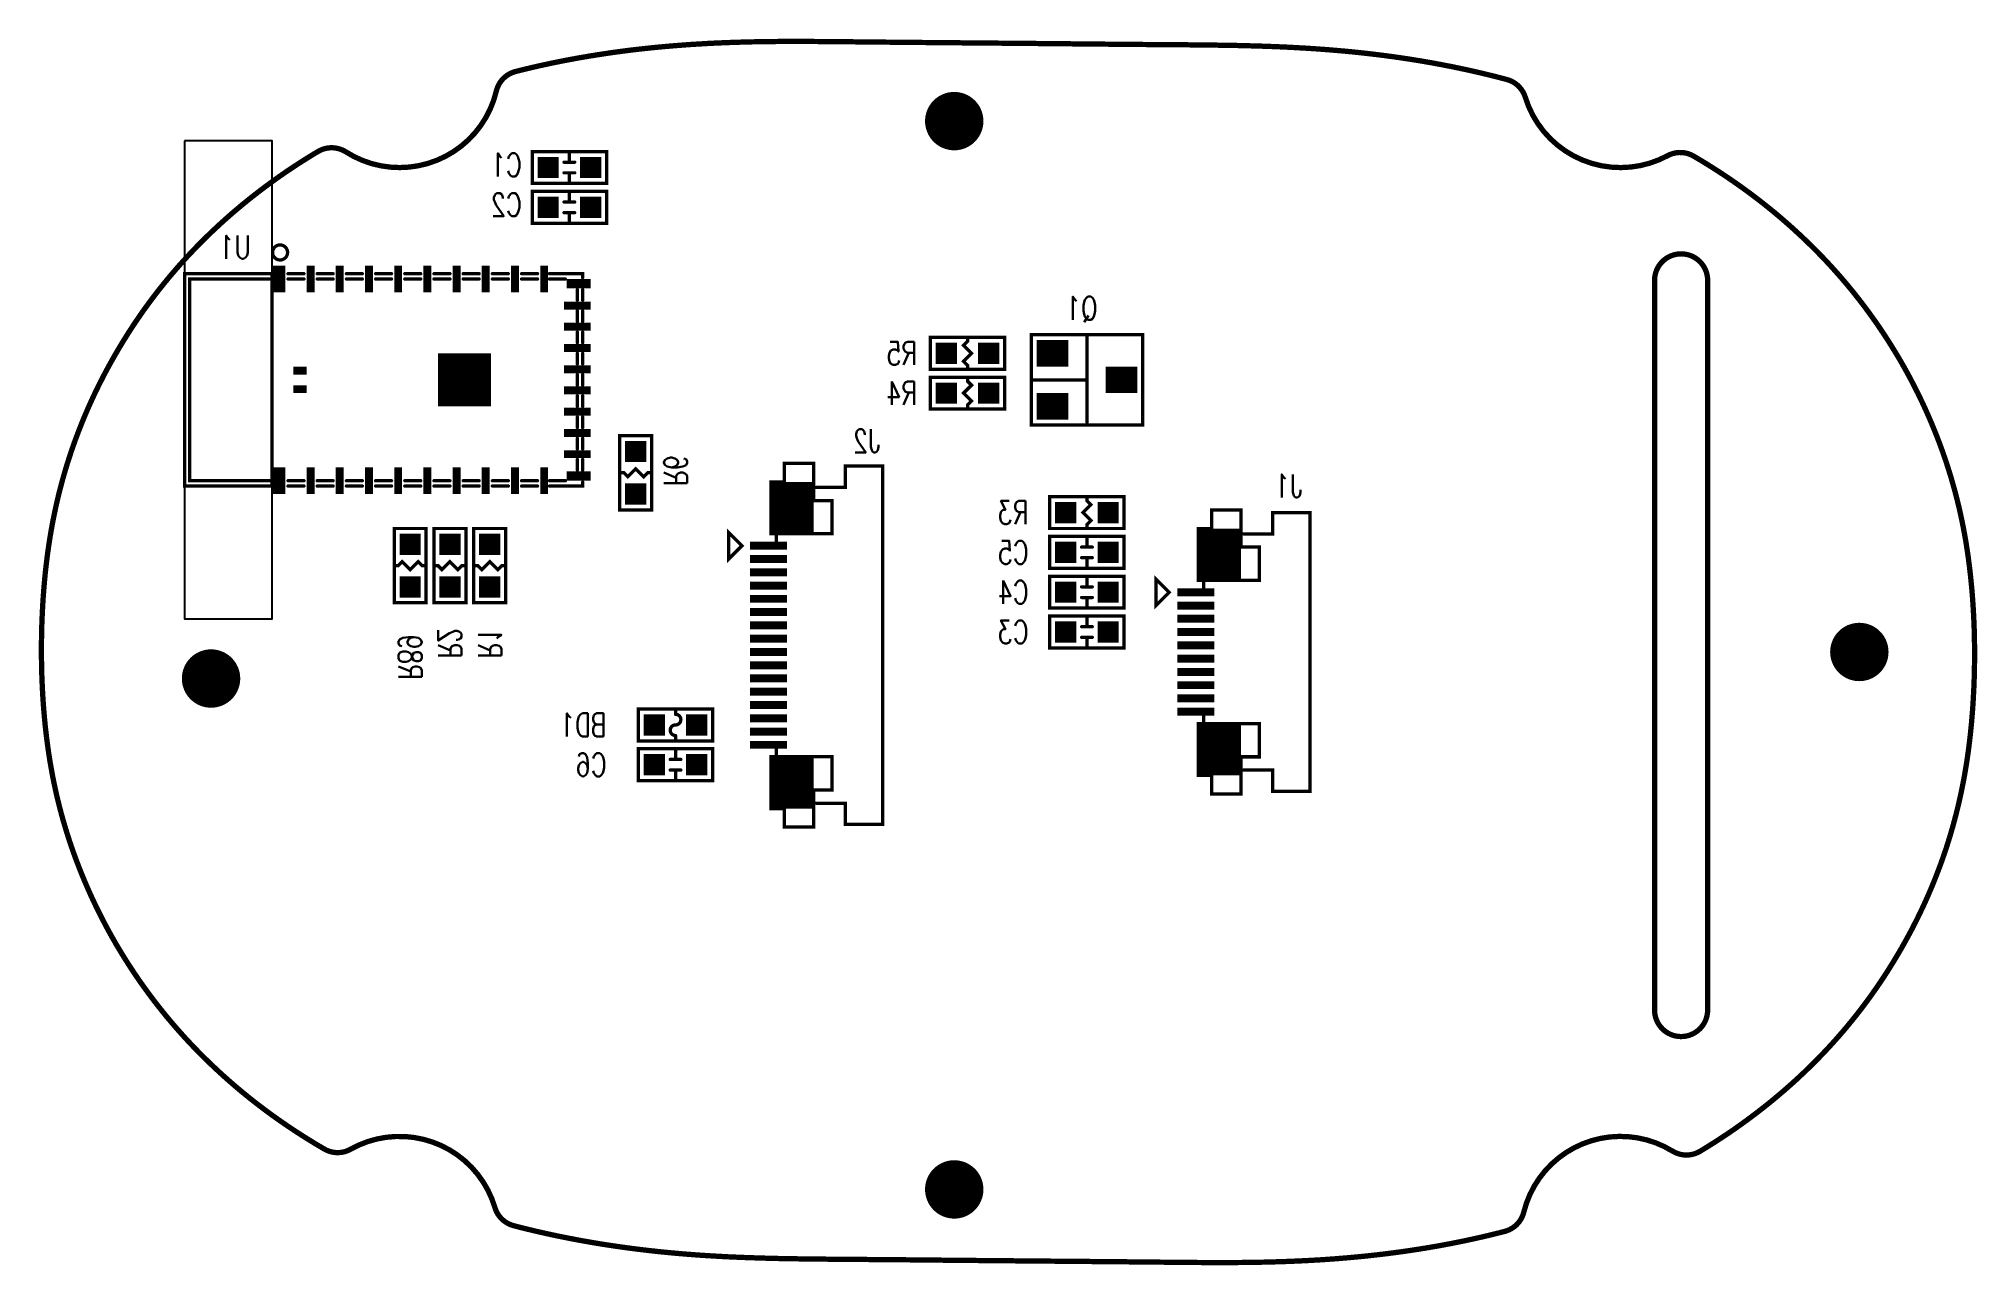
# Model space of a CAD drawing. Extents: x -34.5 to 38.5, y -2.9 to 43.4.
import ezdxf
from ezdxf.enums import TextEntityAlignment as Align

# ---------------------------------------------------------------- set-up
doc = ezdxf.new("R2010")
doc.units = 0
doc.header["$MEASUREMENT"] = 0
for name, pattern in [('KEEPOUT_00001000$0', [2, 1, 1]), ('TRMIDX_10', [2, 1, 1]), ('TRMIDX_11', [2, 1, 1]), ('TRMIDX_16', [2, 1, 1]), ('TRMIDX_17', [2, 1, 1])]:
    doc.linetypes.add(name, pattern=pattern)
doc.layers.get('0').update_dxf_attribs({"linetype": 'CONTINUOUS'})
for name, color, linetype in [('2D_LINE_00', 136, 'CONTINUOUS'), ('DRIL_NPLTE_THRU_01', 4, 'CONTINUOUS'), ('DRIL_NPLTE_THRU_02', 176, 'CONTINUOUS'), ('DRIL_NPLTE_THRU_03', 216, 'CONTINUOUS'), ('DRIL_NPLTE_THRU_04', 16, 'CONTINUOUS'), ('DRIL_PLTE_THRU_01', 4, 'CONTINUOUS'), ('DRIL_PLTE_THRU_02', 176, 'CONTINUOUS'), ('DRIL_PLTE_THRU_03', 216, 'CONTINUOUS'), ('DRIL_PLTE_THRU_04', 16, 'CONTINUOUS'), ('DRIL_SYMBOL', 254, 'CONTINUOUS'), ('KEEPOUT_00', 150, 'CONTINUOUS'), ('PADS_BOT', 1, 'CONTINUOUS'), ('PADS_INNER', 136, 'CONTINUOUS'), ('PADS_TOP', 136, 'CONTINUOUS'), ('PART_BOT_2DLINE_00', 6, 'CONTINUOUS'), ('PART_BOT_COPPER_01', 6, 'CONTINUOUS'), ('PART_NAME_04', 6, 'CONTINUOUS')]:
    doc.layers.add(name, color=color, linetype=linetype)
doc.styles.add('W0$125', font='simplex', dxfattribs={"width": 0.75})

# ---------------------------------------------------------------- blocks, each defined once
blk = doc.blocks.new('SMOOTH_0$2')
at = {"const_width": 0.1}
blk.add_lwpolyline([(-0.05, 0, 1), (0.05, 0, 1)], format="xyb", close=True, dxfattribs=at)
blk = doc.blocks.new('DRAWING_97')
at = {"layer": '2D_LINE_00', "const_width": 0.2}
for points in [[(-16.524, 42.118), (-16.488, 42.127), (-16.452, 42.137), (-16.415, 42.145), (-16.378, 42.155), (-16.342, 42.164), (-16.305, 42.173), (-16.268, 42.182), (-16.232, 42.191), (-16.195, 42.2), (-16.158, 42.209), (-16.122, 42.217), (-16.085, 42.226), (-16.048, 42.235), (-16.012, 42.243), (-15.975, 42.252), (-15.938, 42.261), (-15.902, 42.269), (-15.864, 42.278), (-15.828, 42.287), (-15.791, 42.295), (-15.754, 42.303), (-15.717, 42.312), (-15.68, 42.32), (-15.644, 42.329), (-15.606, 42.337), (-15.57, 42.345), (-15.533, 42.353), (-15.496, 42.361), (-15.459, 42.369), (-15.422, 42.377), (-15.385, 42.385), (-15.348, 42.393), (-15.311, 42.401), (-15.274, 42.409), (-15.236, 42.417), (-15.2, 42.425), (-15.162, 42.433), (-15.126, 42.44), (-15.088, 42.448), (-15.051, 42.455), (-15.014, 42.463), (-14.977, 42.471), (-14.94, 42.478), (-14.902, 42.486), (-14.865, 42.493), (-14.828, 42.501), (-14.791, 42.508), (-14.754, 42.515), (-14.716, 42.523), (-14.679, 42.53), (-14.642, 42.537), (-14.604, 42.544), (-14.567, 42.551), (-14.53, 42.559), (-14.492, 42.565), (-14.455, 42.573), (-14.417, 42.579), (-14.38, 42.587), (-14.342, 42.593), (-14.305, 42.6), (-14.268, 42.607), (-14.23, 42.614), (-14.192, 42.621), (-14.155, 42.627), (-14.118, 42.634), (-14.08, 42.641), (-14.042, 42.647), (-14.005, 42.654), (-13.967, 42.66), (-13.93, 42.667), (-13.892, 42.673), (-13.854, 42.679), (-13.816, 42.686), (-13.779, 42.692), (-13.741, 42.699), (-13.704, 42.705), (-13.666, 42.711), (-13.628, 42.717), (-13.59, 42.723), (-13.552, 42.729), (-13.514, 42.735), (-13.477, 42.741), (-13.439, 42.747), (-13.401, 42.753), (-13.363, 42.759), (-13.326, 42.765), (-13.288, 42.771), (-13.25, 42.777), (-13.212, 42.782), (-13.174, 42.788), (-13.136, 42.793), (-13.098, 42.799), (-13.06, 42.805), (-13.022, 42.81), (-12.984, 42.816), (-12.946, 42.821), (-12.908, 42.827), (-12.87, 42.832), (-12.832, 42.837), (-12.794, 42.843), (-12.755, 42.848), (-12.717, 42.853), (-12.679, 42.859), (-12.641, 42.863), (-12.602, 42.869), (-12.564, 42.874), (-12.526, 42.879), (-12.488, 42.884), (-12.45, 42.889), (-12.412, 42.894), (-12.373, 42.899), (-12.335, 42.903), (-12.296, 42.909), (-12.258, 42.913), (-12.22, 42.918), (-12.181, 42.923), (-12.143, 42.927), (-12.104, 42.932), (-12.066, 42.937), (-12.028, 42.941), (-11.989, 42.946), (-11.951, 42.95), (-11.912, 42.955), (-11.874, 42.959), (-11.835, 42.963), (-11.796, 42.968), (-11.758, 42.972), (-11.72, 42.977), (-11.681, 42.981), (-11.642, 42.985), (-11.604, 42.989), (-11.565, 42.993), (-11.526, 42.997), (-11.488, 43.001), (-11.449, 43.005), (-11.41, 43.009), (-11.372, 43.013), (-11.332, 43.017), (-11.294, 43.021), (-11.255, 43.025), (-11.216, 43.029), (-11.178, 43.033), (-11.138, 43.036), (-11.1, 43.04), (-11.061, 43.043), (-11.022, 43.047), (-10.983, 43.051), (-10.944, 43.054), (-10.905, 43.058), (-10.866, 43.061), (-10.827, 43.065), (-10.788, 43.068), (-10.749, 43.071), (-10.71, 43.075), (-10.671, 43.078), (-10.632, 43.081), (-10.593, 43.085), (-10.554, 43.088), (-10.514, 43.091), (-10.476, 43.094), (-10.436, 43.097), (-10.397, 43.101), (-10.358, 43.103), (-10.319, 43.107), (-10.28, 43.109), (-10.24, 43.112), (-10.201, 43.115), (-10.162, 43.118), (-10.122, 43.121), (-10.083, 43.124), (-10.044, 43.127), (-10.004, 43.129), (-9.965, 43.132), (-9.926, 43.135), (-9.886, 43.137), (-9.847, 43.14), (-9.807, 43.142), (-9.768, 43.145), (-9.728, 43.147), (-9.689, 43.15), (-9.649, 43.152), (-9.61, 43.155), (-9.57, 43.157), (-9.53, 43.159), (-9.491, 43.161), (-9.451, 43.164), (-9.412, 43.166), (-9.372, 43.168), (-9.332, 43.17), (-9.292, 43.173), (-9.253, 43.175), (-9.213, 43.177), (-9.173, 43.179), (-9.133, 43.181), (-9.094, 43.183), (-9.054, 43.185), (-9.014, 43.187), (-8.974, 43.188), (-8.934, 43.19), (-8.894, 43.192), (-8.854, 43.193), (-8.814, 43.195), (-8.774, 43.197), (-8.734, 43.199), (-8.694, 43.201), (-8.654, 43.202), (-8.613, 43.204), (-8.573, 43.205), (-8.533, 43.207), (-8.492, 43.208), (-8.452, 43.21), (-8.412, 43.211), (-8.372, 43.213), (-8.331, 43.214), (-8.291, 43.215), (-8.25, 43.217), (-8.21, 43.218), (-8.169, 43.219), (-8.129, 43.221), (-8.088, 43.222), (-8.048, 43.223), (-8.007, 43.224), (-7.966, 43.225), (-7.926, 43.227), (-7.885, 43.227), (-7.844, 43.229), (-7.804, 43.23), (-7.763, 43.231), (-7.722, 43.231), (-7.682, 43.233), (-7.64, 43.233), (-7.6, 43.235), (-7.559, 43.235), (-7.518, 43.236), (-7.478, 43.237), (-7.436, 43.238), (-7.396, 43.239), (-7.355, 43.239), (-7.314, 43.24), (-7.273, 43.241), (-7.232, 43.241), (-7.192, 43.242), (-7.15, 43.243), (-7.11, 43.243), (-7.069, 43.244), (-7.028, 43.245), (-6.987, 43.245), (-6.946, 43.245), (-6.906, 43.246), (-6.865, 43.246), (-6.824, 43.247), (-6.783, 43.247), (-6.742, 43.247), (-6.702, 43.248), (-6.661, 43.248)], [(-6.661, 43.248), (-6.594, 43.249), (-6.528, 43.249), (-6.462, 43.249), (-6.395, 43.25), (-6.329, 43.25), (-6.262, 43.25), (-6.196, 43.251), (-6.13, 43.251), (-6.064, 43.251), (-5.998, 43.251), (-5.932, 43.251), (-5.865, 43.251), (-5.799, 43.251), (-5.732, 43.25), (-5.666, 43.25), (-5.6, 43.25), (-5.533, 43.249), (-5.466, 43.249), (-5.4, 43.249), (-5.332, 43.249), (-5.266, 43.248), (-5.198, 43.248), (-5.131, 43.247), (-5.064, 43.247), (-4.996, 43.247), (-4.928, 43.246), (-4.86, 43.245), (-4.792, 43.245), (-4.724, 43.244), (-4.655, 43.244), (-4.586, 43.243), (-4.518, 43.243), (-4.448, 43.242), (-4.379, 43.241), (-4.31, 43.241), (-4.241, 43.24), (-4.171, 43.239), (-4.102, 43.239), (-4.032, 43.238), (-3.962, 43.237), (-3.892, 43.237), (-3.823, 43.236), (-3.753, 43.235), (-3.683, 43.234), (-3.613, 43.233), (-3.543, 43.233), (-3.473, 43.232), (-3.403, 43.231), (-3.333, 43.231), (-3.263, 43.23), (-3.193, 43.229), (-3.123, 43.229), (-3.053, 43.228), (-2.983, 43.227), (-2.913, 43.227), (-2.843, 43.226), (-2.773, 43.225), (-2.703, 43.225), (-2.634, 43.224), (-2.564, 43.223), (-2.494, 43.223), (-2.424, 43.222), (-2.354, 43.221), (-2.284, 43.221), (-2.215, 43.22), (-2.145, 43.219), (-2.075, 43.219), (-2.006, 43.218), (-1.936, 43.217), (-1.866, 43.217), (-1.796, 43.216), (-1.727, 43.215), (-1.657, 43.215), (-1.588, 43.214), (-1.518, 43.213), (-1.448, 43.213), (-1.379, 43.212), (-1.309, 43.211), (-1.24, 43.211), (-1.17, 43.21), (-1.1, 43.21), (-1.031, 43.209), (-0.962, 43.209), (-0.892, 43.208), (-0.822, 43.207), (-0.753, 43.207), (-0.684, 43.206), (-0.614, 43.205), (-0.544, 43.205), (-0.475, 43.204), (-0.405, 43.203), (-0.336, 43.203), (-0.266, 43.203), (-0.196, 43.202), (-0.127, 43.201), (-0.058, 43.201), (0.012, 43.2), (0.082, 43.199), (0.151, 43.199), (0.22, 43.198), (0.29, 43.197), (0.36, 43.197), (0.429, 43.197), (0.499, 43.196), (0.568, 43.195), (0.638, 43.195), (0.708, 43.194), (0.777, 43.193), (0.846, 43.193), (0.916, 43.192), (0.986, 43.191), (1.056, 43.191), (1.125, 43.19), (1.194, 43.189), (1.264, 43.189), (1.334, 43.189), (1.404, 43.188), (1.473, 43.187), (1.543, 43.187), (1.612, 43.186), (1.682, 43.185), (1.752, 43.185), (1.821, 43.184), (1.891, 43.183), (1.96, 43.183), (2.03, 43.182), (2.1, 43.181), (2.17, 43.181), (2.239, 43.18), (2.309, 43.179), (2.378, 43.179), (2.448, 43.179), (2.518, 43.178), (2.588, 43.177), (2.657, 43.177), (2.727, 43.176), (2.796, 43.175), (2.866, 43.175), (2.936, 43.174), (3.006, 43.173), (3.076, 43.173), (3.145, 43.172), (3.215, 43.171), (3.284, 43.171), (3.354, 43.17), (3.424, 43.169), (3.494, 43.169), (3.564, 43.168), (3.633, 43.167), (3.703, 43.167), (3.772, 43.166), (3.842, 43.165), (3.912, 43.165), (3.982, 43.164), (4.052, 43.163), (4.121, 43.163), (4.191, 43.162), (4.26, 43.161), (4.33, 43.161), (4.4, 43.16), (4.47, 43.159), (4.54, 43.159), (4.609, 43.158), (4.679, 43.157), (4.749, 43.157), (4.818, 43.156), (4.888, 43.155), (4.958, 43.155), (5.028, 43.154), (5.097, 43.153), (5.167, 43.153), (5.237, 43.152), (5.306, 43.151), (5.376, 43.151), (5.446, 43.15), (5.516, 43.149), (5.585, 43.149), (5.655, 43.148), (5.724, 43.147), (5.794, 43.147), (5.864, 43.146), (5.934, 43.145), (6.003, 43.145), (6.073, 43.144), (6.142, 43.143), (6.212, 43.143), (6.282, 43.142), (6.352, 43.141), (6.421, 43.141), (6.49, 43.141), (6.56, 43.14), (6.63, 43.139), (6.7, 43.139), (6.769, 43.138), (6.838, 43.137), (6.908, 43.137), (6.978, 43.136), (7.047, 43.136), (7.117, 43.135), (7.186, 43.135), (7.256, 43.134), (7.326, 43.133), (7.395, 43.133), (7.464, 43.133), (7.534, 43.132), (7.604, 43.131), (7.673, 43.131), (7.742, 43.131), (7.812, 43.13), (7.881, 43.129), (7.95, 43.129), (8.02, 43.129), (8.089, 43.128), (8.158, 43.127), (8.228, 43.127), (8.297, 43.126), (8.366, 43.126), (8.435, 43.125), (8.504, 43.125), (8.574, 43.124), (8.642, 43.123), (8.712, 43.123), (8.78, 43.123), (8.849, 43.122), (8.918, 43.121), (8.987, 43.121), (9.056, 43.12), (9.124, 43.119), (9.193, 43.119), (9.262, 43.118), (9.33, 43.117), (9.398, 43.117), (9.466, 43.116), (9.535, 43.115), (9.603, 43.114), (9.671, 43.113), (9.739, 43.113), (9.807, 43.111), (9.875, 43.111), (9.942, 43.109), (10.01, 43.109), (10.078, 43.107), (10.145, 43.107), (10.213, 43.105), (10.28, 43.104), (10.347, 43.103), (10.414, 43.102), (10.481, 43.101), (10.548, 43.099), (10.615, 43.098), (10.682, 43.097), (10.748, 43.095), (10.814, 43.093), (10.881, 43.092), (10.947, 43.091), (11.013, 43.089), (11.079, 43.087), (11.145, 43.085), (11.211, 43.083), (11.276, 43.082), (11.342, 43.08), (11.408, 43.078), (11.472, 43.076), (11.538, 43.074), (11.603, 43.072), (11.668, 43.069), (11.733, 43.067), (11.798, 43.065), (11.862, 43.063), (11.927, 43.06), (11.992, 43.058), (12.056, 43.055), (12.12, 43.053), (12.184, 43.05), (12.248, 43.047), (12.312, 43.045), (12.376, 43.041), (12.44, 43.039), (12.504, 43.036), (12.568, 43.033), (12.632, 43.029), (12.695, 43.027), (12.759, 43.023), (12.822, 43.02), (12.886, 43.017), (12.949, 43.013), (13.012, 43.009), (13.076, 43.006), (13.139, 43.002), (13.202, 42.999), (13.265, 42.995), (13.328, 42.991), (13.391, 42.987), (13.454, 42.983), (13.517, 42.979), (13.58, 42.975), (13.642, 42.97), (13.705, 42.966), (13.768, 42.961), (13.83, 42.957), (13.893, 42.952), (13.956, 42.947), (14.018, 42.943), (14.081, 42.938), (14.143, 42.933), (14.206, 42.928), (14.268, 42.923), (14.331, 42.917), (14.393, 42.912), (14.456, 42.907), (14.518, 42.901), (14.58, 42.896), (14.642, 42.89), (14.705, 42.885), (14.767, 42.879), (14.83, 42.873), (14.892, 42.867), (14.954, 42.861), (15.016, 42.855), (15.078, 42.848), (15.14, 42.842), (15.202, 42.835), (15.264, 42.829), (15.326, 42.822), (15.388, 42.815), (15.45, 42.809), (15.512, 42.802), (15.574, 42.795), (15.636, 42.788), (15.698, 42.781), (15.76, 42.773), (15.822, 42.766), (15.884, 42.759), (15.946, 42.751), (16.007, 42.743), (16.069, 42.735), (16.13, 42.728), (16.192, 42.72), (16.254, 42.712), (16.315, 42.704), (16.377, 42.695), (16.438, 42.687), (16.5, 42.679), (16.561, 42.671), (16.622, 42.662), (16.684, 42.653), (16.745, 42.645), (16.806, 42.635), (16.868, 42.627), (16.929, 42.617), (16.99, 42.608), (17.051, 42.599), (17.112, 42.59), (17.174, 42.58), (17.234, 42.571), (17.296, 42.561), (17.356, 42.551), (17.418, 42.541), (17.478, 42.531), (17.539, 42.521), (17.6, 42.511), (17.66, 42.501), (17.722, 42.491), (17.782, 42.48), (17.843, 42.47), (17.903, 42.459), (17.964, 42.449), (18.024, 42.437), (18.085, 42.427), (18.145, 42.415), (18.206, 42.405), (18.266, 42.393), (18.326, 42.382), (18.386, 42.371), (18.447, 42.359), (18.507, 42.347), (18.567, 42.335), (18.627, 42.324), (18.687, 42.312), (18.747, 42.3), (18.807, 42.288), (18.867, 42.275), (18.927, 42.263), (18.987, 42.251), (19.047, 42.238), (19.106, 42.225), (19.166, 42.213), (19.226, 42.2), (19.286, 42.187), (19.345, 42.174), (19.404, 42.161), (19.464, 42.148), (19.524, 42.135), (19.583, 42.121), (19.642, 42.107), (19.702, 42.094), (19.76, 42.08), (19.82, 42.066), (19.879, 42.052), (19.938, 42.038), (19.997, 42.024), (20.056, 42.01), (20.115, 41.995), (20.174, 41.981), (20.233, 41.967), (20.292, 41.952), (20.35, 41.937), (20.409, 41.923), (20.468, 41.907), (20.526, 41.893), (20.585, 41.877), (20.644, 41.862), (20.702, 41.847), (20.76, 41.831), (20.818, 41.816)], [(-23.734, 1.523), (-23.799, 1.561), (-23.864, 1.599), (-23.93, 1.637), (-23.994, 1.676), (-24.06, 1.715), (-24.124, 1.754), (-24.188, 1.793), (-24.253, 1.833), (-24.317, 1.873), (-24.381, 1.912), (-24.445, 1.952), (-24.508, 1.993), (-24.572, 2.033), (-24.636, 2.073), (-24.698, 2.114), (-24.762, 2.155), (-24.824, 2.195), (-24.887, 2.237), (-24.949, 2.278), (-25.012, 2.319), (-25.074, 2.361), (-25.136, 2.403), (-25.198, 2.445), (-25.259, 2.487), (-25.32, 2.529), (-25.382, 2.572), (-25.443, 2.615), (-25.504, 2.658), (-25.564, 2.701), (-25.625, 2.745), (-25.686, 2.788), (-25.746, 2.831), (-25.806, 2.875), (-25.866, 2.919), (-25.926, 2.964), (-25.986, 3.008), (-26.045, 3.053), (-26.104, 3.097), (-26.164, 3.143), (-26.222, 3.188), (-26.282, 3.233), (-26.34, 3.279), (-26.399, 3.325), (-26.457, 3.371), (-26.516, 3.417), (-26.574, 3.463), (-26.632, 3.51), (-26.689, 3.557), (-26.747, 3.604), (-26.804, 3.651), (-26.862, 3.699), (-26.919, 3.746), (-26.976, 3.794), (-27.033, 3.842), (-27.09, 3.891), (-27.146, 3.939), (-27.202, 3.987), (-27.259, 4.037), (-27.315, 4.085), (-27.371, 4.135), (-27.427, 4.185), (-27.482, 4.234), (-27.538, 4.284), (-27.593, 4.334), (-27.648, 4.384), (-27.704, 4.435), (-27.758, 4.485), (-27.813, 4.536), (-27.867, 4.587), (-27.922, 4.639), (-27.976, 4.69), (-28.03, 4.741), (-28.083, 4.793), (-28.136, 4.845), (-28.19, 4.897), (-28.243, 4.949), (-28.296, 5.002), (-28.349, 5.055), (-28.401, 5.107), (-28.454, 5.16), (-28.506, 5.213), (-28.558, 5.267), (-28.61, 5.32), (-28.661, 5.373), (-28.712, 5.427), (-28.764, 5.481), (-28.814, 5.535), (-28.865, 5.589), (-28.916, 5.644), (-28.966, 5.699), (-29.016, 5.753), (-29.065, 5.808), (-29.115, 5.863), (-29.164, 5.918), (-29.213, 5.973), (-29.262, 6.029), (-29.311, 6.084), (-29.359, 6.14), (-29.407, 6.196), (-29.455, 6.252), (-29.503, 6.308), (-29.55, 6.364), (-29.598, 6.421), (-29.645, 6.477), (-29.692, 6.534), (-29.738, 6.591), (-29.785, 6.648), (-29.831, 6.705), (-29.877, 6.763), (-29.922, 6.82), (-29.968, 6.877), (-30.014, 6.935), (-30.058, 6.993), (-30.104, 7.051), (-30.148, 7.109), (-30.192, 7.168), (-30.236, 7.226), (-30.28, 7.285), (-30.324, 7.344), (-30.368, 7.403), (-30.411, 7.462), (-30.454, 7.521), (-30.497, 7.581), (-30.54, 7.64), (-30.582, 7.699), (-30.625, 7.759), (-30.667, 7.819), (-30.709, 7.879), (-30.75, 7.94), (-30.792, 8), (-30.833, 8.061), (-30.874, 8.121), (-30.915, 8.182), (-30.955, 8.243), (-30.996, 8.305), (-31.036, 8.366), (-31.076, 8.427), (-31.116, 8.489), (-31.155, 8.551), (-31.194, 8.613), (-31.234, 8.675), (-31.272, 8.737), (-31.311, 8.799), (-31.35, 8.861), (-31.388, 8.924), (-31.426, 8.987), (-31.464, 9.05), (-31.501, 9.113), (-31.538, 9.176), (-31.576, 9.239), (-31.612, 9.303), (-31.649, 9.367), (-31.686, 9.431), (-31.722, 9.494), (-31.758, 9.559), (-31.794, 9.623), (-31.83, 9.687), (-31.865, 9.751), (-31.9, 9.816), (-31.935, 9.881), (-31.97, 9.946), (-32.004, 10.011), (-32.038, 10.076), (-32.072, 10.141), (-32.106, 10.207), (-32.14, 10.273), (-32.173, 10.339), (-32.206, 10.405), (-32.239, 10.471), (-32.272, 10.537), (-32.304, 10.603), (-32.336, 10.67), (-32.368, 10.737), (-32.4, 10.803), (-32.432, 10.87), (-32.463, 10.937), (-32.494, 11.005), (-32.525, 11.072), (-32.556, 11.139), (-32.586, 11.207), (-32.616, 11.274), (-32.646, 11.342), (-32.676, 11.41), (-32.705, 11.478), (-32.734, 11.546), (-32.763, 11.614), (-32.792, 11.682), (-32.82, 11.751), (-32.848, 11.819), (-32.876, 11.887), (-32.904, 11.956), (-32.931, 12.025), (-32.958, 12.093), (-32.985, 12.163), (-33.012, 12.231), (-33.038, 12.3), (-33.064, 12.369), (-33.09, 12.438), (-33.116, 12.507), (-33.141, 12.577), (-33.166, 12.646), (-33.191, 12.715), (-33.215, 12.785), (-33.24, 12.854), (-33.264, 12.923), (-33.287, 12.993), (-33.31, 13.062), (-33.334, 13.131), (-33.356, 13.201), (-33.379, 13.271), (-33.401, 13.34), (-33.423, 13.41), (-33.445, 13.479), (-33.466, 13.549), (-33.488, 13.619), (-33.508, 13.689), (-33.529, 13.758), (-33.55, 13.828), (-33.57, 13.898), (-33.59, 13.968), (-33.609, 14.038), (-33.628, 14.108), (-33.648, 14.178), (-33.666, 14.249), (-33.685, 14.319), (-33.703, 14.389), (-33.721, 14.459), (-33.738, 14.53), (-33.756, 14.601), (-33.774, 14.671), (-33.79, 14.742), (-33.807, 14.813), (-33.824, 14.884), (-33.84, 14.955), (-33.856, 15.027), (-33.871, 15.098), (-33.886, 15.169), (-33.902, 15.241), (-33.917, 15.313), (-33.932, 15.385), (-33.946, 15.456), (-33.96, 15.529), (-33.974, 15.601), (-33.988, 15.673), (-34.001, 15.745), (-34.014, 15.818), (-34.028, 15.891), (-34.04, 15.964), (-34.052, 16.037), (-34.065, 16.11), (-34.077, 16.183), (-34.088, 16.257), (-34.1, 16.331), (-34.112, 16.405), (-34.122, 16.479), (-34.134, 16.553), (-34.144, 16.627), (-34.154, 16.701), (-34.164, 16.776), (-34.174, 16.85), (-34.184, 16.925), (-34.194, 17), (-34.203, 17.075), (-34.212, 17.15), (-34.22, 17.225), (-34.229, 17.301), (-34.238, 17.377), (-34.246, 17.453), (-34.254, 17.528), (-34.261, 17.604), (-34.268, 17.68), (-34.276, 17.756), (-34.282, 17.833), (-34.289, 17.909), (-34.296, 17.985), (-34.302, 18.062), (-34.308, 18.139), (-34.314, 18.216), (-34.32, 18.293), (-34.325, 18.37), (-34.33, 18.447), (-34.335, 18.524), (-34.34, 18.601), (-34.344, 18.679), (-34.349, 18.757), (-34.353, 18.834), (-34.357, 18.912), (-34.36, 18.989), (-34.364, 19.067), (-34.368, 19.145), (-34.37, 19.223), (-34.373, 19.302), (-34.376, 19.38), (-34.378, 19.458), (-34.38, 19.537), (-34.382, 19.615), (-34.384, 19.693), (-34.386, 19.772), (-34.387, 19.851), (-34.388, 19.929), (-34.389, 20.007), (-34.39, 20.086), (-34.39, 20.165), (-34.391, 20.243), (-34.391, 20.322), (-34.391, 20.401), (-34.39, 20.479), (-34.39, 20.558), (-34.389, 20.637), (-34.388, 20.715), (-34.387, 20.794), (-34.386, 20.873), (-34.384, 20.951), (-34.382, 21.029), (-34.38, 21.108), (-34.378, 21.187), (-34.376, 21.265), (-34.373, 21.343), (-34.37, 21.421), (-34.367, 21.5), (-34.364, 21.578), (-34.36, 21.656), (-34.357, 21.734), (-34.353, 21.812), (-34.349, 21.89), (-34.345, 21.967), (-34.34, 22.045), (-34.336, 22.123), (-34.33, 22.201), (-34.326, 22.278), (-34.32, 22.355), (-34.314, 22.432), (-34.309, 22.509), (-34.303, 22.587), (-34.297, 22.663), (-34.29, 22.74), (-34.284, 22.817), (-34.277, 22.893), (-34.27, 22.97), (-34.262, 23.047), (-34.255, 23.123), (-34.248, 23.199), (-34.24, 23.275), (-34.232, 23.351), (-34.223, 23.427), (-34.214, 23.503), (-34.206, 23.579), (-34.196, 23.654), (-34.187, 23.729), (-34.178, 23.805), (-34.168, 23.88), (-34.158, 23.955), (-34.148, 24.03), (-34.137, 24.105), (-34.126, 24.18), (-34.116, 24.255), (-34.104, 24.329), (-34.093, 24.403), (-34.082, 24.477), (-34.07, 24.552), (-34.058, 24.626), (-34.045, 24.7), (-34.032, 24.773), (-34.02, 24.847), (-34.006, 24.921), (-33.993, 24.994), (-33.98, 25.067), (-33.966, 25.141), (-33.952, 25.214), (-33.937, 25.287), (-33.922, 25.359), (-33.908, 25.433), (-33.892, 25.505), (-33.877, 25.577), (-33.862, 25.65), (-33.846, 25.722), (-33.83, 25.794), (-33.814, 25.866), (-33.797, 25.938), (-33.78, 26.01), (-33.763, 26.081), (-33.746, 26.153), (-33.728, 26.225), (-33.71, 26.296), (-33.692, 26.367), (-33.674, 26.438), (-33.655, 26.509), (-33.636, 26.58), (-33.617, 26.651), (-33.598, 26.722), (-33.578, 26.793), (-33.558, 26.863), (-33.538, 26.933), (-33.518, 27.003), (-33.497, 27.074), (-33.476, 27.144), (-33.455, 27.214), (-33.434, 27.284), (-33.412, 27.354), (-33.39, 27.423), (-33.368, 27.493), (-33.346, 27.563), (-33.323, 27.632), (-33.3, 27.701), (-33.277, 27.771), (-33.254, 27.84), (-33.23, 27.909), (-33.206, 27.978), (-33.182, 28.047), (-33.157, 28.116), (-33.132, 28.185), (-33.108, 28.253), (-33.082, 28.322), (-33.057, 28.39), (-33.031, 28.459), (-33.005, 28.527), (-32.979, 28.595), (-32.952, 28.663), (-32.926, 28.731), (-32.898, 28.799), (-32.872, 28.867), (-32.844, 28.935), (-32.816, 29.003), (-32.788, 29.071), (-32.76, 29.138), (-32.731, 29.205), (-32.702, 29.273), (-32.674, 29.34), (-32.644, 29.407), (-32.614, 29.475), (-32.585, 29.541), (-32.554, 29.609), (-32.524, 29.675), (-32.494, 29.743), (-32.463, 29.809), (-32.432, 29.876), (-32.4, 29.943), (-32.369, 30.009), (-32.337, 30.075), (-32.305, 30.142), (-32.272, 30.208), (-32.24, 30.275), (-32.207, 30.341), (-32.174, 30.407), (-32.14, 30.473), (-32.106, 30.539), (-32.072, 30.605), (-32.038, 30.67), (-32.004, 30.736), (-31.97, 30.801), (-31.934, 30.867), (-31.899, 30.933), (-31.864, 30.998), (-31.828, 31.063), (-31.792, 31.128), (-31.756, 31.193), (-31.72, 31.258), (-31.683, 31.323), (-31.646, 31.387), (-31.61, 31.452), (-31.572, 31.516), (-31.534, 31.58), (-31.497, 31.645), (-31.459, 31.709), (-31.421, 31.772), (-31.382, 31.836), (-31.344, 31.899), (-31.305, 31.963), (-31.266, 32.026), (-31.226, 32.089), (-31.187, 32.153), (-31.147, 32.215), (-31.108, 32.278), (-31.067, 32.341), (-31.027, 32.403), (-30.986, 32.465), (-30.946, 32.527), (-30.905, 32.589), (-30.864, 32.651), (-30.822, 32.712), (-30.781, 32.773), (-30.739, 32.834), (-30.697, 32.895), (-30.655, 32.956), (-30.613, 33.017), (-30.57, 33.077), (-30.528, 33.137), (-30.485, 33.197), (-30.442, 33.257), (-30.398, 33.317), (-30.355, 33.376), (-30.311, 33.435), (-30.267, 33.494), (-30.223, 33.553), (-30.179, 33.612), (-30.134, 33.67), (-30.09, 33.729), (-30.045, 33.787), (-30, 33.845), (-29.954, 33.903), (-29.909, 33.961), (-29.863, 34.018), (-29.818, 34.075), (-29.771, 34.132), (-29.725, 34.189), (-29.678, 34.246), (-29.632, 34.303), (-29.585, 34.359), (-29.538, 34.415), (-29.49, 34.471), (-29.443, 34.527), (-29.395, 34.583), (-29.347, 34.639), (-29.299, 34.695), (-29.25, 34.75), (-29.202, 34.805), (-29.153, 34.86), (-29.104, 34.915), (-29.054, 34.969), (-29.005, 35.024), (-28.955, 35.078), (-28.906, 35.133), (-28.855, 35.187), (-28.805, 35.241), (-28.754, 35.294), (-28.704, 35.347), (-28.652, 35.401), (-28.602, 35.454), (-28.55, 35.507), (-28.498, 35.56), (-28.446, 35.613), (-28.394, 35.665), (-28.342, 35.718), (-28.29, 35.77), (-28.237, 35.822), (-28.184, 35.874), (-28.131, 35.926), (-28.078, 35.977), (-28.024, 36.029), (-27.971, 36.08), (-27.917, 36.131), (-27.863, 36.182), (-27.809, 36.233), (-27.754, 36.283), (-27.7, 36.334), (-27.645, 36.384), (-27.59, 36.434), (-27.534, 36.484), (-27.479, 36.534), (-27.424, 36.583), (-27.368, 36.633), (-27.312, 36.682), (-27.256, 36.731), (-27.2, 36.78), (-27.143, 36.829), (-27.086, 36.877), (-27.029, 36.925), (-26.972, 36.973), (-26.915, 37.021), (-26.858, 37.069), (-26.8, 37.117), (-26.742, 37.164), (-26.684, 37.211), (-26.626, 37.259), (-26.568, 37.305), (-26.509, 37.352), (-26.45, 37.399), (-26.392, 37.445), (-26.332, 37.491), (-26.273, 37.537), (-26.214, 37.583), (-26.154, 37.629), (-26.094, 37.674), (-26.034, 37.719), (-25.974, 37.764), (-25.914, 37.809), (-25.854, 37.853), (-25.793, 37.898), (-25.732, 37.943), (-25.672, 37.987), (-25.61, 38.031), (-25.55, 38.074), (-25.488, 38.118), (-25.426, 38.161), (-25.365, 38.204), (-25.303, 38.247), (-25.241, 38.29), (-25.179, 38.333), (-25.116, 38.375), (-25.054, 38.417), (-24.991, 38.459), (-24.928, 38.501), (-24.866, 38.543), (-24.802, 38.584), (-24.739, 38.625), (-24.676, 38.666), (-24.612, 38.707), (-24.549, 38.747), (-24.485, 38.788), (-24.421, 38.828), (-24.357, 38.868), (-24.292, 38.908), (-24.228, 38.948), (-24.164, 38.987), (-24.099, 39.027), (-24.034, 39.065), (-23.969, 39.104)], [(27.858, 38.929), (27.923, 38.891), (27.988, 38.852), (28.053, 38.813), (28.118, 38.775), (28.182, 38.736), (28.246, 38.697), (28.31, 38.657), (28.374, 38.618), (28.438, 38.578), (28.502, 38.538), (28.565, 38.498), (28.628, 38.458), (28.692, 38.418), (28.754, 38.377), (28.817, 38.337), (28.88, 38.295), (28.942, 38.255), (29.004, 38.213), (29.066, 38.172), (29.128, 38.131), (29.19, 38.089), (29.252, 38.047), (29.313, 38.005), (29.374, 37.963), (29.435, 37.92), (29.496, 37.877), (29.557, 37.835), (29.618, 37.791), (29.678, 37.749), (29.738, 37.705), (29.798, 37.661), (29.858, 37.618), (29.918, 37.574), (29.978, 37.53), (30.037, 37.485), (30.096, 37.441), (30.156, 37.397), (30.214, 37.351), (30.273, 37.307), (30.332, 37.261), (30.39, 37.216), (30.448, 37.17), (30.507, 37.124), (30.565, 37.078), (30.623, 37.032), (30.68, 36.985), (30.738, 36.939), (30.796, 36.892), (30.853, 36.845), (30.91, 36.798), (30.967, 36.751), (31.024, 36.703), (31.08, 36.655), (31.137, 36.607), (31.193, 36.559), (31.25, 36.51), (31.306, 36.461), (31.362, 36.413), (31.417, 36.364), (31.473, 36.315), (31.528, 36.265), (31.584, 36.215), (31.639, 36.165), (31.694, 36.115), (31.748, 36.065), (31.803, 36.015), (31.858, 35.964), (31.912, 35.913), (31.966, 35.863), (32.02, 35.811), (32.073, 35.76), (32.127, 35.709), (32.18, 35.657), (32.233, 35.605), (32.286, 35.553), (32.339, 35.501), (32.392, 35.449), (32.444, 35.396), (32.496, 35.343), (32.548, 35.291), (32.6, 35.237), (32.652, 35.185), (32.703, 35.131), (32.754, 35.077), (32.805, 35.024), (32.856, 34.97), (32.906, 34.916), (32.956, 34.862), (33.006, 34.808), (33.056, 34.753), (33.106, 34.699), (33.155, 34.644), (33.204, 34.589), (33.253, 34.534), (33.302, 34.479), (33.35, 34.424), (33.399, 34.368), (33.447, 34.313), (33.494, 34.257), (33.542, 34.201), (33.59, 34.145), (33.637, 34.089), (33.684, 34.033), (33.73, 33.976), (33.777, 33.919), (33.823, 33.863), (33.869, 33.806), (33.915, 33.749), (33.96, 33.691), (34.006, 33.634), (34.051, 33.577), (34.096, 33.519), (34.141, 33.461), (34.185, 33.403), (34.23, 33.345), (34.274, 33.287), (34.318, 33.229), (34.361, 33.17), (34.405, 33.111), (34.448, 33.053), (34.491, 32.994), (34.534, 32.935), (34.576, 32.875), (34.619, 32.816), (34.661, 32.757), (34.703, 32.697), (34.744, 32.637), (34.786, 32.577), (34.828, 32.517), (34.868, 32.457), (34.91, 32.396), (34.95, 32.335), (34.991, 32.275), (35.031, 32.214), (35.071, 32.153), (35.111, 32.092), (35.15, 32.031), (35.19, 31.969), (35.229, 31.907), (35.268, 31.845), (35.307, 31.784), (35.346, 31.722), (35.384, 31.659), (35.422, 31.597), (35.46, 31.535), (35.498, 31.472), (35.536, 31.409), (35.573, 31.347), (35.61, 31.283), (35.647, 31.22), (35.684, 31.157), (35.72, 31.093), (35.756, 31.03), (35.792, 30.966), (35.828, 30.902), (35.864, 30.838), (35.899, 30.774), (35.934, 30.709), (35.969, 30.645), (36.004, 30.581), (36.038, 30.516), (36.072, 30.451), (36.106, 30.386), (36.14, 30.321), (36.174, 30.255), (36.207, 30.19), (36.24, 30.124), (36.273, 30.058), (36.306, 29.993), (36.338, 29.927), (36.37, 29.86), (36.402, 29.794), (36.434, 29.727), (36.466, 29.661), (36.497, 29.594), (36.528, 29.527), (36.559, 29.46), (36.59, 29.393), (36.62, 29.326), (36.65, 29.259), (36.68, 29.191), (36.71, 29.124), (36.739, 29.056), (36.768, 28.988), (36.797, 28.921), (36.826, 28.853), (36.854, 28.785), (36.882, 28.717), (36.91, 28.648), (36.938, 28.58), (36.966, 28.511), (36.993, 28.443), (37.02, 28.375), (37.046, 28.306), (37.073, 28.237), (37.099, 28.169), (37.125, 28.1), (37.15, 28.031), (37.176, 27.962), (37.201, 27.893), (37.226, 27.824), (37.25, 27.755), (37.274, 27.686), (37.298, 27.617), (37.322, 27.548), (37.346, 27.479), (37.369, 27.409), (37.392, 27.341), (37.414, 27.271), (37.437, 27.202), (37.459, 27.133), (37.481, 27.063), (37.502, 26.994), (37.524, 26.925), (37.545, 26.855), (37.566, 26.785), (37.586, 26.716), (37.606, 26.646), (37.626, 26.577), (37.646, 26.507), (37.666, 26.437), (37.684, 26.367), (37.704, 26.297), (37.722, 26.227), (37.74, 26.157), (37.758, 26.087), (37.776, 26.017), (37.794, 25.947), (37.811, 25.877), (37.828, 25.806), (37.845, 25.735), (37.862, 25.665), (37.878, 25.594), (37.894, 25.523), (37.91, 25.452), (37.926, 25.381), (37.941, 25.31), (37.956, 25.239), (37.971, 25.167), (37.985, 25.096), (38, 25.024), (38.014, 24.952), (38.028, 24.881), (38.041, 24.809), (38.054, 24.736), (38.068, 24.664), (38.08, 24.591), (38.093, 24.519), (38.106, 24.446), (38.118, 24.373), (38.13, 24.3), (38.142, 24.227), (38.153, 24.153), (38.164, 24.08), (38.175, 24.006), (38.186, 23.933), (38.196, 23.859), (38.207, 23.785), (38.217, 23.71), (38.226, 23.636), (38.236, 23.561), (38.246, 23.487), (38.255, 23.412), (38.264, 23.337), (38.272, 23.262), (38.281, 23.187), (38.289, 23.112), (38.297, 23.037), (38.305, 22.961), (38.312, 22.885), (38.32, 22.81), (38.327, 22.734), (38.334, 22.658), (38.341, 22.582), (38.347, 22.506), (38.354, 22.429), (38.36, 22.353), (38.365, 22.277), (38.371, 22.2), (38.376, 22.123), (38.382, 22.047), (38.386, 21.969), (38.391, 21.893), (38.396, 21.815), (38.4, 21.738), (38.404, 21.661), (38.408, 21.583), (38.412, 21.506), (38.415, 21.428), (38.418, 21.351), (38.422, 21.273), (38.424, 21.195), (38.427, 21.117), (38.429, 21.039), (38.432, 20.961), (38.434, 20.883), (38.435, 20.805), (38.437, 20.726), (38.438, 20.648), (38.439, 20.57), (38.44, 20.491), (38.441, 20.413), (38.442, 20.335), (38.442, 20.257), (38.442, 20.178), (38.442, 20.099), (38.442, 20.021), (38.441, 19.943), (38.44, 19.865), (38.439, 19.786), (38.438, 19.708), (38.437, 19.629), (38.435, 19.551), (38.434, 19.473), (38.432, 19.395), (38.43, 19.317), (38.427, 19.239), (38.424, 19.16), (38.422, 19.082), (38.418, 19.004), (38.416, 18.927), (38.412, 18.849), (38.408, 18.771), (38.404, 18.693), (38.4, 18.615), (38.396, 18.538), (38.392, 18.461), (38.387, 18.383), (38.382, 18.306), (38.378, 18.229), (38.372, 18.152), (38.367, 18.075), (38.361, 17.999), (38.355, 17.921), (38.349, 17.845), (38.343, 17.769), (38.336, 17.692), (38.33, 17.616), (38.322, 17.539), (38.315, 17.463), (38.308, 17.387), (38.3, 17.311), (38.292, 17.236), (38.284, 17.16), (38.276, 17.085), (38.268, 17.009), (38.259, 16.934), (38.25, 16.859), (38.24, 16.783), (38.231, 16.708), (38.222, 16.633), (38.212, 16.559), (38.202, 16.484), (38.191, 16.409), (38.18, 16.335), (38.17, 16.26), (38.158, 16.186), (38.148, 16.112), (38.136, 16.038), (38.124, 15.964), (38.112, 15.89), (38.1, 15.817), (38.087, 15.743), (38.074, 15.669), (38.062, 15.596), (38.048, 15.523), (38.035, 15.45), (38.021, 15.377), (38.007, 15.304), (37.993, 15.231), (37.978, 15.159), (37.964, 15.086), (37.948, 15.014), (37.933, 14.941), (37.918, 14.869), (37.902, 14.797), (37.886, 14.725), (37.87, 14.653), (37.854, 14.582), (37.837, 14.51), (37.82, 14.439), (37.802, 14.367), (37.785, 14.296), (37.767, 14.225), (37.75, 14.154), (37.731, 14.083), (37.713, 14.012), (37.694, 13.941), (37.675, 13.871), (37.656, 13.8), (37.636, 13.729), (37.617, 13.659), (37.597, 13.589), (37.576, 13.519), (37.556, 13.449), (37.536, 13.379), (37.514, 13.309), (37.493, 13.239), (37.472, 13.17), (37.45, 13.1), (37.428, 13.031), (37.406, 12.961), (37.384, 12.892), (37.361, 12.823), (37.338, 12.754), (37.314, 12.685), (37.291, 12.616), (37.267, 12.547), (37.244, 12.479), (37.219, 12.41), (37.195, 12.342), (37.17, 12.273), (37.145, 12.205), (37.12, 12.137), (37.094, 12.069), (37.068, 12.001), (37.042, 11.933), (37.016, 11.865), (36.99, 11.797), (36.963, 11.729), (36.936, 11.661), (36.909, 11.594), (36.881, 11.527), (36.854, 11.459), (36.826, 11.392), (36.797, 11.325), (36.769, 11.257), (36.74, 11.191), (36.711, 11.123), (36.682, 11.057), (36.652, 10.99), (36.622, 10.923), (36.592, 10.856), (36.562, 10.79), (36.532, 10.723), (36.5, 10.657), (36.47, 10.591), (36.438, 10.524), (36.406, 10.458), (36.375, 10.392), (36.342, 10.325), (36.31, 10.259), (36.278, 10.194), (36.245, 10.128), (36.212, 10.062), (36.178, 9.997), (36.145, 9.931), (36.111, 9.865), (36.077, 9.8), (36.042, 9.734), (36.008, 9.669), (35.973, 9.604), (35.938, 9.539), (35.902, 9.474), (35.867, 9.409), (35.831, 9.344), (35.795, 9.279), (35.759, 9.215), (35.722, 9.151), (35.686, 9.086), (35.648, 9.022), (35.611, 8.958), (35.574, 8.894), (35.536, 8.83), (35.498, 8.767), (35.46, 8.703), (35.422, 8.639), (35.384, 8.576), (35.345, 8.513), (35.306, 8.45), (35.266, 8.387), (35.227, 8.325), (35.188, 8.262), (35.148, 8.199), (35.108, 8.137), (35.068, 8.075), (35.027, 8.013), (34.986, 7.952), (34.946, 7.891), (34.905, 7.829), (34.864, 7.768), (34.822, 7.707), (34.78, 7.646), (34.739, 7.585), (34.697, 7.525), (34.654, 7.465), (34.612, 7.405), (34.57, 7.345), (34.527, 7.285), (34.484, 7.225), (34.441, 7.166), (34.398, 7.107), (34.354, 7.048), (34.31, 6.989), (34.266, 6.931), (34.222, 6.872), (34.178, 6.814), (34.133, 6.755), (34.088, 6.697), (34.043, 6.64), (33.998, 6.582), (33.952, 6.525), (33.907, 6.467), (33.861, 6.411), (33.815, 6.353), (33.769, 6.297), (33.722, 6.24), (33.676, 6.183), (33.629, 6.127), (33.582, 6.071), (33.535, 6.015), (33.488, 5.959), (33.44, 5.904), (33.392, 5.849), (33.344, 5.793), (33.296, 5.738), (33.247, 5.683), (33.198, 5.628), (33.15, 5.574), (33.1, 5.519), (33.051, 5.465), (33.001, 5.411), (32.952, 5.357), (32.902, 5.303), (32.851, 5.249), (32.801, 5.195), (32.75, 5.142), (32.7, 5.089), (32.648, 5.036), (32.597, 4.983), (32.546, 4.931), (32.494, 4.878), (32.442, 4.825), (32.39, 4.773), (32.338, 4.721), (32.286, 4.669), (32.233, 4.617), (32.18, 4.566), (32.127, 4.515), (32.074, 4.463), (32.02, 4.412), (31.966, 4.361), (31.912, 4.311), (31.858, 4.26), (31.804, 4.209), (31.75, 4.159), (31.695, 4.109), (31.64, 4.059), (31.586, 4.01), (31.53, 3.96), (31.475, 3.911), (31.419, 3.862), (31.364, 3.813), (31.308, 3.764), (31.252, 3.715), (31.195, 3.667), (31.139, 3.619), (31.082, 3.57), (31.025, 3.522), (30.968, 3.475), (30.911, 3.427), (30.854, 3.379), (30.796, 3.332), (30.738, 3.285), (30.68, 3.238), (30.622, 3.191), (30.564, 3.145), (30.506, 3.099), (30.447, 3.053), (30.388, 3.007), (30.329, 2.961), (30.27, 2.915), (30.211, 2.87), (30.151, 2.825), (30.092, 2.779), (30.032, 2.735), (29.972, 2.69), (29.912, 2.645), (29.852, 2.601), (29.791, 2.557), (29.73, 2.513), (29.67, 2.469), (29.609, 2.426), (29.548, 2.383), (29.486, 2.339), (29.425, 2.296), (29.364, 2.253), (29.302, 2.211), (29.24, 2.169), (29.178, 2.126), (29.116, 2.084), (29.053, 2.042), (28.991, 2.001), (28.928, 1.959), (28.866, 1.918), (28.802, 1.877), (28.74, 1.836), (28.676, 1.795), (28.613, 1.755), (28.549, 1.715), (28.486, 1.675), (28.422, 1.635), (28.358, 1.595), (28.294, 1.555), (28.23, 1.516), (28.165, 1.477), (28.1, 1.438)], [(10.893, -2.752), (10.821, -2.753), (10.75, -2.753), (10.678, -2.754), (10.606, -2.755), (10.535, -2.755), (10.463, -2.755), (10.392, -2.755), (10.32, -2.756), (10.249, -2.756), (10.178, -2.756), (10.106, -2.756), (10.034, -2.756), (9.963, -2.756), (9.892, -2.756), (9.82, -2.756), (9.748, -2.756), (9.676, -2.755), (9.604, -2.755), (9.532, -2.755), (9.459, -2.755), (9.386, -2.754), (9.314, -2.754), (9.241, -2.753), (9.168, -2.753), (9.094, -2.752), (9.02, -2.752), (8.947, -2.751), (8.873, -2.751), (8.798, -2.75), (8.724, -2.749), (8.65, -2.749), (8.575, -2.748), (8.5, -2.747), (8.425, -2.747), (8.35, -2.746), (8.274, -2.745), (8.199, -2.745), (8.124, -2.743), (8.048, -2.743), (7.972, -2.742), (7.897, -2.741), (7.822, -2.741), (7.746, -2.74), (7.67, -2.739), (7.594, -2.738), (7.518, -2.737), (7.442, -2.737), (7.367, -2.736), (7.291, -2.735), (7.216, -2.735), (7.14, -2.734), (7.064, -2.733), (6.988, -2.732), (6.913, -2.731), (6.837, -2.731), (6.762, -2.73), (6.686, -2.729), (6.61, -2.729), (6.535, -2.728), (6.459, -2.727), (6.384, -2.727), (6.308, -2.726), (6.232, -2.725), (6.157, -2.725), (6.082, -2.724), (6.006, -2.723), (5.93, -2.723), (5.855, -2.722), (5.78, -2.721), (5.704, -2.721), (5.629, -2.72), (5.553, -2.719), (5.478, -2.719), (5.402, -2.718), (5.327, -2.717), (5.252, -2.717), (5.176, -2.716), (5.101, -2.715), (5.026, -2.715), (4.95, -2.714), (4.874, -2.713), (4.799, -2.713), (4.724, -2.712), (4.648, -2.711), (4.573, -2.711), (4.498, -2.71), (4.422, -2.709), (4.347, -2.709), (4.272, -2.708), (4.196, -2.707), (4.121, -2.707), (4.045, -2.706), (3.97, -2.705), (3.894, -2.705), (3.819, -2.704), (3.744, -2.703), (3.668, -2.703), (3.593, -2.702), (3.518, -2.701), (3.442, -2.701), (3.366, -2.7), (3.291, -2.699), (3.216, -2.699), (3.14, -2.698), (3.065, -2.697), (2.99, -2.697), (2.914, -2.696), (2.838, -2.695), (2.763, -2.695), (2.688, -2.694), (2.612, -2.693), (2.537, -2.693), (2.462, -2.692), (2.386, -2.691), (2.31, -2.691), (2.235, -2.69), (2.16, -2.689), (2.084, -2.689), (2.008, -2.688), (1.933, -2.687), (1.858, -2.687), (1.782, -2.686), (1.707, -2.685), (1.631, -2.685), (1.556, -2.684), (1.48, -2.683), (1.405, -2.683), (1.329, -2.682), (1.254, -2.681), (1.178, -2.681), (1.103, -2.68), (1.028, -2.679), (0.952, -2.679), (0.876, -2.678), (0.801, -2.677), (0.726, -2.677), (0.65, -2.676), (0.574, -2.675), (0.499, -2.675), (0.424, -2.673), (0.348, -2.673), (0.272, -2.672), (0.197, -2.671), (0.122, -2.671), (0.046, -2.67), (-0.03, -2.669), (-0.105, -2.669), (-0.18, -2.668), (-0.256, -2.667), (-0.332, -2.667), (-0.407, -2.666), (-0.482, -2.665), (-0.558, -2.664), (-0.634, -2.663), (-0.709, -2.663), (-0.784, -2.662), (-0.86, -2.661), (-0.936, -2.661), (-1.011, -2.66), (-1.086, -2.659), (-1.162, -2.659), (-1.237, -2.658), (-1.313, -2.657), (-1.388, -2.656), (-1.464, -2.655), (-1.539, -2.655), (-1.614, -2.654), (-1.69, -2.653), (-1.766, -2.653), (-1.841, -2.652), (-1.916, -2.651), (-1.992, -2.651), (-2.067, -2.65), (-2.143, -2.649), (-2.218, -2.649), (-2.294, -2.648), (-2.369, -2.647), (-2.444, -2.647), (-2.52, -2.646), (-2.595, -2.645), (-2.67, -2.645), (-2.746, -2.644), (-2.822, -2.643), (-2.897, -2.643), (-2.972, -2.642), (-3.048, -2.641), (-3.123, -2.641), (-3.198, -2.641), (-3.274, -2.64), (-3.349, -2.639), (-3.424, -2.639), (-3.5, -2.638), (-3.575, -2.637), (-3.65, -2.637), (-3.726, -2.637), (-3.801, -2.636), (-3.876, -2.635), (-3.951, -2.635), (-4.026, -2.635), (-4.102, -2.634), (-4.176, -2.633), (-4.252, -2.633), (-4.326, -2.632), (-4.402, -2.631), (-4.476, -2.631), (-4.551, -2.63), (-4.626, -2.629), (-4.701, -2.629), (-4.776, -2.628), (-4.85, -2.627), (-4.925, -2.627), (-4.999, -2.626), (-5.074, -2.625), (-5.148, -2.625), (-5.222, -2.624), (-5.296, -2.623), (-5.37, -2.622), (-5.444, -2.621), (-5.518, -2.621), (-5.592, -2.619), (-5.666, -2.619), (-5.74, -2.617), (-5.813, -2.617), (-5.886, -2.615), (-5.96, -2.614), (-6.033, -2.613), (-6.106, -2.612), (-6.179, -2.611), (-6.252, -2.609), (-6.325, -2.608), (-6.398, -2.607), (-6.47, -2.605), (-6.542, -2.604), (-6.614, -2.603), (-6.686, -2.601), (-6.758, -2.599), (-6.83, -2.597), (-6.902, -2.596), (-6.974, -2.594), (-7.045, -2.592), (-7.116, -2.59), (-7.187, -2.588), (-7.258, -2.586), (-7.329, -2.584), (-7.4, -2.582), (-7.47, -2.58), (-7.541, -2.577), (-7.612, -2.575), (-7.682, -2.573), (-7.752, -2.571), (-7.822, -2.568), (-7.892, -2.565), (-7.962, -2.563), (-8.032, -2.56), (-8.101, -2.557), (-8.171, -2.554), (-8.24, -2.551), (-8.31, -2.548), (-8.379, -2.545), (-8.448, -2.542), (-8.517, -2.539), (-8.586, -2.535), (-8.655, -2.531), (-8.724, -2.528), (-8.793, -2.525), (-8.862, -2.521), (-8.93, -2.517), (-8.998, -2.513), (-9.067, -2.509), (-9.136, -2.505), (-9.204, -2.501), (-9.272, -2.497), (-9.34, -2.493), (-9.408, -2.488), (-9.477, -2.483), (-9.545, -2.479), (-9.613, -2.475), (-9.681, -2.469), (-9.749, -2.465), (-9.817, -2.46), (-9.884, -2.455), (-9.952, -2.449), (-10.02, -2.444), (-10.088, -2.439), (-10.156, -2.433), (-10.224, -2.428), (-10.291, -2.422), (-10.359, -2.416), (-10.426, -2.411), (-10.494, -2.405), (-10.562, -2.398), (-10.629, -2.392), (-10.696, -2.386), (-10.764, -2.379), (-10.832, -2.373), (-10.899, -2.366), (-10.966, -2.359), (-11.034, -2.353), (-11.101, -2.345), (-11.168, -2.339), (-11.235, -2.331), (-11.302, -2.324), (-11.37, -2.317), (-11.436, -2.309), (-11.504, -2.302), (-11.571, -2.294), (-11.638, -2.286), (-11.705, -2.279), (-11.772, -2.271), (-11.838, -2.262), (-11.906, -2.254), (-11.972, -2.246), (-12.039, -2.237), (-12.106, -2.229), (-12.172, -2.22), (-12.239, -2.211), (-12.306, -2.203), (-12.372, -2.193), (-12.439, -2.184), (-12.505, -2.175), (-12.572, -2.166), (-12.638, -2.156), (-12.704, -2.147), (-12.771, -2.137), (-12.837, -2.127), (-12.904, -2.117), (-12.97, -2.107), (-13.036, -2.097), (-13.102, -2.087), (-13.168, -2.077), (-13.234, -2.067), (-13.3, -2.056), (-13.366, -2.045), (-13.432, -2.035), (-13.498, -2.024), (-13.564, -2.013), (-13.629, -2.001), (-13.695, -1.991), (-13.761, -1.979), (-13.826, -1.967), (-13.892, -1.956), (-13.958, -1.945), (-14.023, -1.933), (-14.088, -1.921), (-14.154, -1.909), (-14.219, -1.897), (-14.284, -1.885), (-14.35, -1.872), (-14.415, -1.859), (-14.48, -1.847), (-14.545, -1.834), (-14.61, -1.821), (-14.675, -1.809), (-14.74, -1.795), (-14.805, -1.783), (-14.87, -1.769), (-14.934, -1.756), (-14.999, -1.742), (-15.064, -1.729), (-15.128, -1.715), (-15.193, -1.701), (-15.258, -1.687), (-15.322, -1.673), (-15.386, -1.659), (-15.451, -1.644), (-15.515, -1.63), (-15.58, -1.615), (-15.644, -1.601), (-15.708, -1.586), (-15.772, -1.571), (-15.836, -1.556), (-15.9, -1.541), (-15.964, -1.525), (-16.028, -1.51), (-16.092, -1.495), (-16.155, -1.479), (-16.219, -1.463), (-16.282, -1.447), (-16.346, -1.431), (-16.41, -1.415), (-16.473, -1.399), (-16.536, -1.383), (-16.6, -1.366)], [(20.738, -1.582), (20.702, -1.591), (20.666, -1.601), (20.629, -1.61), (20.592, -1.619), (20.556, -1.629), (20.52, -1.638), (20.483, -1.647), (20.446, -1.656), (20.41, -1.665), (20.373, -1.675), (20.336, -1.683), (20.3, -1.693), (20.263, -1.701), (20.226, -1.71), (20.19, -1.719), (20.153, -1.728), (20.116, -1.737), (20.079, -1.745), (20.042, -1.754), (20.006, -1.763), (19.969, -1.771), (19.932, -1.78), (19.895, -1.789), (19.858, -1.797), (19.822, -1.805), (19.785, -1.813), (19.748, -1.822), (19.711, -1.83), (19.674, -1.839), (19.637, -1.847), (19.6, -1.855), (19.563, -1.863), (19.526, -1.871), (19.489, -1.879), (19.452, -1.887), (19.415, -1.895), (19.378, -1.903), (19.341, -1.911), (19.304, -1.919), (19.267, -1.927), (19.23, -1.935), (19.192, -1.943), (19.156, -1.95), (19.118, -1.958), (19.081, -1.965), (19.044, -1.973), (19.007, -1.981), (18.97, -1.988), (18.932, -1.995), (18.895, -2.003), (18.858, -2.011), (18.82, -2.018), (18.783, -2.025), (18.746, -2.033), (18.708, -2.039), (18.671, -2.047), (18.634, -2.054), (18.596, -2.061), (18.559, -2.068), (18.522, -2.075), (18.484, -2.082), (18.447, -2.089), (18.41, -2.096), (18.372, -2.103), (18.334, -2.11), (18.297, -2.117), (18.26, -2.123), (18.222, -2.13), (18.184, -2.137), (18.147, -2.143), (18.11, -2.15), (18.072, -2.157), (18.034, -2.163), (17.996, -2.169), (17.959, -2.176), (17.921, -2.183), (17.884, -2.189), (17.846, -2.195), (17.808, -2.201), (17.77, -2.207), (17.733, -2.214), (17.695, -2.22), (17.657, -2.226), (17.62, -2.232), (17.582, -2.238), (17.544, -2.245), (17.506, -2.25), (17.468, -2.256), (17.43, -2.262), (17.392, -2.268), (17.354, -2.274), (17.317, -2.279), (17.279, -2.285), (17.241, -2.291), (17.203, -2.297), (17.165, -2.303), (17.127, -2.308), (17.089, -2.313), (17.051, -2.319), (17.013, -2.325), (16.975, -2.33), (16.937, -2.335), (16.899, -2.341), (16.86, -2.346), (16.822, -2.351), (16.784, -2.357), (16.746, -2.362), (16.708, -2.367), (16.67, -2.372), (16.632, -2.377), (16.594, -2.383), (16.555, -2.387), (16.517, -2.393), (16.479, -2.397), (16.44, -2.402), (16.402, -2.407), (16.364, -2.412), (16.326, -2.417), (16.287, -2.421), (16.249, -2.426), (16.21, -2.431), (16.172, -2.436), (16.134, -2.44), (16.095, -2.445), (16.057, -2.449), (16.018, -2.454), (15.98, -2.459), (15.941, -2.463), (15.903, -2.467), (15.864, -2.471), (15.826, -2.476), (15.787, -2.48), (15.748, -2.485), (15.71, -2.489), (15.671, -2.493), (15.633, -2.497), (15.594, -2.501), (15.556, -2.505), (15.517, -2.509), (15.478, -2.513), (15.439, -2.517), (15.4, -2.521), (15.362, -2.525), (15.323, -2.529), (15.284, -2.533), (15.246, -2.537), (15.206, -2.54), (15.168, -2.544), (15.129, -2.547), (15.09, -2.551), (15.051, -2.555), (15.012, -2.559), (14.973, -2.562), (14.934, -2.565), (14.895, -2.569), (14.856, -2.573), (14.817, -2.576), (14.778, -2.579), (14.739, -2.583), (14.7, -2.586), (14.661, -2.589), (14.622, -2.592), (14.583, -2.595), (14.544, -2.599), (14.504, -2.601), (14.466, -2.605), (14.426, -2.608), (14.387, -2.611), (14.348, -2.614), (14.308, -2.617), (14.269, -2.619), (14.23, -2.623), (14.191, -2.625), (14.152, -2.628), (14.112, -2.631), (14.073, -2.633), (14.033, -2.636), (13.994, -2.639), (13.954, -2.641), (13.915, -2.644), (13.876, -2.647), (13.836, -2.649), (13.796, -2.652), (13.757, -2.654), (13.718, -2.657), (13.678, -2.659), (13.638, -2.661), (13.599, -2.664), (13.559, -2.666), (13.52, -2.668), (13.48, -2.671), (13.44, -2.673), (13.4, -2.675), (13.361, -2.677), (13.321, -2.679), (13.281, -2.681), (13.241, -2.683), (13.202, -2.685), (13.162, -2.687), (13.122, -2.689), (13.082, -2.691), (13.042, -2.693), (13.002, -2.695), (12.962, -2.697), (12.922, -2.699), (12.882, -2.7), (12.842, -2.702), (12.802, -2.704), (12.761, -2.705), (12.721, -2.707), (12.681, -2.709), (12.64, -2.71), (12.6, -2.712), (12.56, -2.713), (12.52, -2.715), (12.479, -2.716), (12.439, -2.718), (12.398, -2.719), (12.358, -2.721), (12.318, -2.722), (12.277, -2.723), (12.236, -2.725), (12.196, -2.726), (12.155, -2.727), (12.115, -2.728), (12.074, -2.729), (12.034, -2.731), (11.993, -2.732), (11.952, -2.733), (11.912, -2.734), (11.871, -2.735), (11.83, -2.736), (11.789, -2.737), (11.748, -2.738), (11.708, -2.739), (11.667, -2.74), (11.626, -2.741), (11.586, -2.741), (11.545, -2.743), (11.504, -2.743), (11.463, -2.744), (11.422, -2.745), (11.382, -2.745), (11.341, -2.746), (11.3, -2.747), (11.26, -2.747), (11.218, -2.748), (11.178, -2.749), (11.137, -2.749), (11.096, -2.75), (11.056, -2.751), (11.015, -2.751), (10.974, -2.751), (10.934, -2.752), (10.893, -2.752)]]:
    blk.add_lwpolyline(points, dxfattribs=at)
for points in [[(-17.252, 41.38, -0.279205), (-16.524, 42.118)], [(20.819, 41.816, -0.258152), (21.516, 41.144)], [(-17.252, 41.38, -0.516138), (-22.919, 39.088)], [(26.878, 38.946, -0.472698), (21.516, 41.144)], [(-23.969, 39.104, -0.283443), (-22.919, 39.088)], [(26.878, 38.946, -0.261879), (27.858, 38.929)], [(-22.74, 1.515, -0.266079), (-23.733, 1.522)], [(-22.74, 1.515, -0.481267), (-17.305, -0.684)], [(21.459, -0.854, -0.507878), (27.063, 1.443)], [(28.101, 1.438, -0.279675), (27.063, 1.443)], [(-16.6, -1.366, -0.262345), (-17.305, -0.684)], [(21.459, -0.854, -0.275446), (20.739, -1.582)]]:
    blk.add_lwpolyline(points, format="xyb", dxfattribs=at)
at = {"layer": '2D_LINE_00'}
for p in [(-6.661, 43.248), (-6.594, 43.249), (-16.524, 42.118), (-16.524, 42.118), (-16.488, 42.127), (20.819, 41.816), (-17.252, 41.38), (-17.252, 41.38), (21.516, 41.144), (21.516, 41.144), (-23.969, 39.104), (-22.919, 39.088), (-22.919, 39.088), (26.878, 38.946), (26.878, 38.946), (27.858, 38.929), (27.858, 38.929), (27.923, 38.891), (-23.799, 1.561), (-23.734, 1.523), (-23.733, 1.522), (-22.74, 1.515), (-22.74, 1.515), (27.063, 1.443), (27.063, 1.443), (28.101, 1.438), (-17.305, -0.684), (-17.305, -0.684), (-16.6, -1.366), (21.459, -0.854), (21.459, -0.854), (20.702, -1.591), (20.738, -1.582), (20.739, -1.582), (10.821, -2.753), (10.893, -2.752)]:
    blk.add_blockref('SMOOTH_0$2', p, dxfattribs=at)
blk = doc.blocks.new('DRAWING_109')
at = {"layer": '2D_LINE_00', "const_width": 0.2}
blk.add_lwpolyline([(-0.115, 0.24795), (-0.115, -27.24112, 1), (1.885, -27.24112), (1.885, 0.24795, 1)], format="xyb", close=True, dxfattribs=at)
at = {"layer": '2D_LINE_00'}
for p in [(-0.115, 0.24795), (-0.115, -27.24112)]:
    blk.add_blockref('SMOOTH_0$2', p, dxfattribs=at)
blk = doc.blocks.new('SMOOTH_0$125')
at = {"const_width": 0.0625}
blk.add_lwpolyline([(-0.03125, 0, 1), (0.03125, 0, 1)], format="xyb", close=True, dxfattribs=at)
blk = doc.blocks.new('PART_BODY_BOT_70')
at = {"layer": 'KEEPOUT_00', "linetype": 'KEEPOUT_00001000$0'}
blk.add_lwpolyline([(-5, 0), (13, 0), (13, -3.3), (-5, -3.3)], close=True, dxfattribs=at)
at = {"layer": 'PART_BOT_2DLINE_00', "const_width": 0.125}
for points in [[(0, -3.25), (0, 0), (8, 0), (8, -3.25)], [(0.2, -3.2), (0.2, -0.2), (7.8, -0.2), (7.8, -3.2)], [(0, -3.3), (8, -3.3)], [(0, -3.9), (0, -4.5)], [(0.2, -3.9), (0.2, -4.5)], [(7.8, -3.9), (7.8, -4.5)], [(8, -3.9), (8, -4.5)], [(0, -5), (0, -5.6)], [(0.2, -5), (0.2, -5.6)], [(7.8, -5), (7.8, -5.6)], [(8, -5), (8, -5.6)], [(0, -6.1), (0, -6.7)], [(0.2, -6.1), (0.2, -6.7)], [(7.8, -6.1), (7.8, -6.7)], [(8, -6.1), (8, -6.7)], [(0, -7.2), (0, -7.8)], [(0.2, -7.2), (0.2, -7.8)], [(7.8, -7.2), (7.8, -7.8)], [(8, -7.2), (8, -7.8)], [(0, -8.3), (0, -8.9)], [(0.2, -8.3), (0.2, -8.9)], [(7.8, -8.3), (7.8, -8.9)], [(8, -8.3), (8, -8.9)], [(0, -9.4), (0, -10)], [(0.2, -9.4), (0.2, -10)], [(7.8, -9.4), (7.8, -10)], [(8, -9.4), (8, -10)], [(0, -10.5), (0, -11.1)], [(0.2, -10.5), (0.2, -11.1)], [(7.8, -10.5), (7.8, -11.1)], [(8, -10.5), (8, -11.1)], [(0, -11.6), (0, -12.2)], [(0.2, -11.6), (0.2, -12.2)], [(7.8, -11.6), (7.8, -12.2)], [(8, -11.6), (8, -12.2)], [(0, -12.7), (0, -13.3)], [(0.2, -12.7), (0.2, -13.3)], [(7.8, -12.7), (7.8, -13.3)], [(8, -12.7), (8, -13.3)], [(0, -13.75), (0, -15), (0.15, -15)], [(0.2, -13.75), (0.2, -14.35)], [(7.8, -13.75), (7.8, -14.35)], [(8, -13.75), (8, -15), (7.85, -15)], [(0.6, -14.8), (1, -14.8)], [(0.6, -15), (1, -15)], [(1.4, -14.8), (1.8, -14.8)], [(1.4, -15), (1.8, -15)], [(2.2, -14.8), (2.6, -14.8)], [(2.2, -15), (2.6, -15)], [(3, -14.8), (3.4, -14.8)], [(3, -15), (3.4, -15)], [(3.8, -14.8), (4.2, -14.8)], [(3.8, -15), (4.2, -15)], [(4.6, -14.8), (5, -14.8)], [(4.6, -15), (5, -15)], [(5.4, -14.8), (5.8, -14.8)], [(5.4, -15), (5.8, -15)], [(6.2, -14.8), (6.6, -14.8)], [(6.2, -15), (6.6, -15)], [(7, -14.8), (7.4, -14.8)], [(7, -15), (7.4, -15)]]:
    blk.add_lwpolyline(points, dxfattribs=at)
blk.add_lwpolyline([(-1.083, -3.6, 1), (-0.517, -3.6, 1)], format="xyb", close=True, dxfattribs=at)
at = {"layer": 'PART_BOT_2DLINE_00'}
for p in [(0, 0), (8, 0), (0.2, -0.2), (7.8, -0.2), (0, -3.25), (0, -3.3), (0.2, -3.2), (7.8, -3.2), (8, -3.25), (8, -3.3), (0, -3.9), (0.2, -3.9), (7.8, -3.9), (8, -3.9), (0, -4.5), (0, -5), (0.2, -4.5), (0.2, -5), (7.8, -4.5), (7.8, -5), (8, -4.5), (8, -5), (0, -5.6), (0.2, -5.6), (7.8, -5.6), (8, -5.6), (0, -6.1), (0.2, -6.1), (7.8, -6.1), (8, -6.1), (0, -6.7), (0, -7.2), (0.2, -6.7), (0.2, -7.2), (7.8, -6.7), (7.8, -7.2), (8, -6.7), (8, -7.2), (0, -7.8), (0.2, -7.8), (7.8, -7.8), (8, -7.8), (0, -8.3), (0.2, -8.3), (7.8, -8.3), (8, -8.3), (0, -8.9), (0, -9.4), (0.2, -8.9), (0.2, -9.4), (7.8, -8.9), (7.8, -9.4), (8, -8.9), (8, -9.4), (0, -10), (0.2, -10), (7.8, -10), (8, -10), (0, -10.5), (0.2, -10.5), (7.8, -10.5), (8, -10.5), (0, -11.1), (0, -11.6), (0.2, -11.1), (0.2, -11.6), (7.8, -11.1), (7.8, -11.6), (8, -11.1), (8, -11.6), (0, -12.2), (0.2, -12.2), (7.8, -12.2), (8, -12.2), (0, -12.7), (0.2, -12.7), (7.8, -12.7), (8, -12.7), (0, -13.3), (0, -13.75), (0.2, -13.3), (0.2, -13.75), (7.8, -13.3), (7.8, -13.75), (8, -13.3), (8, -13.75), (0.2, -14.35), (7.8, -14.35), (0, -15), (0.15, -15), (0.6, -14.8), (0.6, -15), (1, -14.8), (1, -15), (1.4, -14.8), (1.4, -15), (1.8, -14.8), (1.8, -15), (2.2, -14.8), (2.2, -15), (2.6, -14.8), (2.6, -15), (3, -14.8), (3, -15), (3.4, -14.8), (3.4, -15), (3.8, -14.8), (3.8, -15), (4.2, -14.8), (4.2, -15), (4.6, -14.8), (4.6, -15), (5, -14.8), (5, -15), (5.4, -14.8), (5.4, -15), (5.8, -14.8), (5.8, -15), (6.2, -14.8), (6.2, -15), (6.6, -14.8), (6.6, -15), (7, -14.8), (7, -15), (7.4, -14.8), (7.4, -15), (7.85, -15), (8, -15)]:
    blk.add_blockref('SMOOTH_0$125', p, dxfattribs=at)
blk = doc.blocks.new('DRIL_HOLE_0')
blk.add_lwpolyline([(0, 0, 1), (0, 0, 1)], format="xyb", close=True)
blk = doc.blocks.new('PAD_0')
blk.add_lwpolyline([(0, 0, 1), (0, 0, 1)], format="xyb", close=True)
blk = doc.blocks.new('PAD_3')
at = {"const_width": 0.5}
blk.add_lwpolyline([(-0.5, 0), (0.5, 0)], dxfattribs=at)
blk = doc.blocks.new('STK_BOT_8')
at = {"layer": 'DRIL_NPLTE_THRU_01'}
blk.add_blockref('DRIL_HOLE_0', (0, 0), dxfattribs=at)
at = {"layer": 'DRIL_NPLTE_THRU_02'}
blk.add_blockref('DRIL_HOLE_0', (0, 0), dxfattribs=at)
at = {"layer": 'DRIL_NPLTE_THRU_03'}
blk.add_blockref('DRIL_HOLE_0', (0, 0), dxfattribs=at)
at = {"layer": 'DRIL_NPLTE_THRU_04'}
blk.add_blockref('DRIL_HOLE_0', (0, 0), dxfattribs=at)
at = {"layer": 'PADS_BOT'}
blk.add_blockref('PAD_3', (0, 0), dxfattribs=at)
at = {"layer": 'PADS_INNER'}
blk.add_blockref('PAD_0', (0, 0), dxfattribs=at)
at = {"layer": 'PADS_TOP'}
blk.add_blockref('PAD_0', (0, 0), dxfattribs=at)
blk = doc.blocks.new('PAD_4')
at = {"const_width": 0.3}
blk.add_lwpolyline([(-0.5, 0), (0.5, 0)], dxfattribs=at)
blk = doc.blocks.new('STK_BOT_7')
at = {"layer": 'DRIL_NPLTE_THRU_01'}
blk.add_blockref('DRIL_HOLE_0', (0, 0), dxfattribs=at)
at = {"layer": 'DRIL_NPLTE_THRU_02'}
blk.add_blockref('DRIL_HOLE_0', (0, 0), dxfattribs=at)
at = {"layer": 'DRIL_NPLTE_THRU_03'}
blk.add_blockref('DRIL_HOLE_0', (0, 0), dxfattribs=at)
at = {"layer": 'DRIL_NPLTE_THRU_04'}
blk.add_blockref('DRIL_HOLE_0', (0, 0), dxfattribs=at)
at = {"layer": 'PADS_BOT'}
blk.add_blockref('PAD_4', (0, 0), dxfattribs=at)
at = {"layer": 'PADS_INNER'}
blk.add_blockref('PAD_0', (0, 0), dxfattribs=at)
at = {"layer": 'PADS_TOP'}
blk.add_blockref('PAD_0', (0, 0), dxfattribs=at)
blk = doc.blocks.new('PAD_5')
at = {"const_width": 0.35}
blk.add_lwpolyline([(-0.45, 0), (0.45, 0)], dxfattribs=at)
blk = doc.blocks.new('STK_BOT_9')
at = {"layer": 'DRIL_NPLTE_THRU_01'}
blk.add_blockref('DRIL_HOLE_0', (0, 0), dxfattribs=at)
at = {"layer": 'DRIL_NPLTE_THRU_02'}
blk.add_blockref('DRIL_HOLE_0', (0, 0), dxfattribs=at)
at = {"layer": 'DRIL_NPLTE_THRU_03'}
blk.add_blockref('DRIL_HOLE_0', (0, 0), dxfattribs=at)
at = {"layer": 'DRIL_NPLTE_THRU_04'}
blk.add_blockref('DRIL_HOLE_0', (0, 0), dxfattribs=at)
at = {"layer": 'PADS_BOT', "rotation": 90}
blk.add_blockref('PAD_5', (0, 0), dxfattribs=at)
at = {"layer": 'PADS_INNER'}
blk.add_blockref('PAD_0', (0, 0), dxfattribs=at)
at = {"layer": 'PADS_TOP'}
blk.add_blockref('PAD_0', (0, 0), dxfattribs=at)
blk = doc.blocks.new('STK_BOT_10')
at = {"layer": 'DRIL_NPLTE_THRU_01'}
blk.add_blockref('DRIL_HOLE_0', (0, 0), dxfattribs=at)
at = {"layer": 'DRIL_NPLTE_THRU_02'}
blk.add_blockref('DRIL_HOLE_0', (0, 0), dxfattribs=at)
at = {"layer": 'DRIL_NPLTE_THRU_03'}
blk.add_blockref('DRIL_HOLE_0', (0, 0), dxfattribs=at)
at = {"layer": 'DRIL_NPLTE_THRU_04'}
blk.add_blockref('DRIL_HOLE_0', (0, 0), dxfattribs=at)
at = {"layer": 'PADS_BOT', "rotation": 90}
blk.add_blockref('PAD_4', (0, 0), dxfattribs=at)
at = {"layer": 'PADS_INNER'}
blk.add_blockref('PAD_0', (0, 0), dxfattribs=at)
at = {"layer": 'PADS_TOP'}
blk.add_blockref('PAD_0', (0, 0), dxfattribs=at)
blk = doc.blocks.new('PAD_6')
at = {"const_width": 0.3}
blk.add_lwpolyline([(-0.25, 0), (0.25, 0)], dxfattribs=at)
blk = doc.blocks.new('STK_BOT_11')
at = {"layer": 'DRIL_NPLTE_THRU_01'}
blk.add_blockref('DRIL_HOLE_0', (0, 0), dxfattribs=at)
at = {"layer": 'DRIL_NPLTE_THRU_02'}
blk.add_blockref('DRIL_HOLE_0', (0, 0), dxfattribs=at)
at = {"layer": 'DRIL_NPLTE_THRU_03'}
blk.add_blockref('DRIL_HOLE_0', (0, 0), dxfattribs=at)
at = {"layer": 'DRIL_NPLTE_THRU_04'}
blk.add_blockref('DRIL_HOLE_0', (0, 0), dxfattribs=at)
at = {"layer": 'PADS_BOT', "rotation": 90}
blk.add_blockref('PAD_6', (0, 0), dxfattribs=at)
at = {"layer": 'PADS_INNER'}
blk.add_blockref('PAD_0', (0, 0), dxfattribs=at)
at = {"layer": 'PADS_TOP'}
blk.add_blockref('PAD_0', (0, 0), dxfattribs=at)
blk = doc.blocks.new('PAD_7')
at = {"const_width": 2}
blk.add_lwpolyline([(-1, 0), (1, 0)], dxfattribs=at)
blk = doc.blocks.new('STK_BOT_12')
at = {"layer": 'DRIL_NPLTE_THRU_01'}
blk.add_blockref('DRIL_HOLE_0', (0, 0), dxfattribs=at)
at = {"layer": 'DRIL_NPLTE_THRU_02'}
blk.add_blockref('DRIL_HOLE_0', (0, 0), dxfattribs=at)
at = {"layer": 'DRIL_NPLTE_THRU_03'}
blk.add_blockref('DRIL_HOLE_0', (0, 0), dxfattribs=at)
at = {"layer": 'DRIL_NPLTE_THRU_04'}
blk.add_blockref('DRIL_HOLE_0', (0, 0), dxfattribs=at)
at = {"layer": 'PADS_BOT'}
blk.add_blockref('PAD_7', (0, 0), dxfattribs=at)
at = {"layer": 'PADS_INNER'}
blk.add_blockref('PAD_0', (0, 0), dxfattribs=at)
at = {"layer": 'PADS_TOP'}
blk.add_blockref('PAD_0', (0, 0), dxfattribs=at)
blk = doc.blocks.new('DRIL_SYMBOL_0$3')
at = {"layer": 'DRIL_SYMBOL', "const_width": 0.0508}
for points in [[(-0.254, 0), (0.254, 0)], [(0, -0.254), (0, 0.254)]]:
    blk.add_lwpolyline(points, dxfattribs=at)
blk = doc.blocks.new('DRIL_HOLE_0$3')
at = {"const_width": 0.15}
blk.add_lwpolyline([(-0.075, 0, 1), (0.075, 0, 1)], format="xyb", close=True, dxfattribs=at)
blk.add_blockref('DRIL_SYMBOL_0$3', (0, 0))
blk = doc.blocks.new('PAD_8')
at = {"const_width": 0.2}
blk.add_lwpolyline([(0, -0.1, 1), (0, 0.1, 1)], format="xyb", close=True, dxfattribs=at)
blk = doc.blocks.new('STK_BOT_13')
at = {"layer": 'DRIL_PLTE_THRU_01'}
blk.add_blockref('DRIL_HOLE_0$3', (0, 0), dxfattribs=at)
at = {"layer": 'DRIL_PLTE_THRU_02'}
blk.add_blockref('DRIL_HOLE_0$3', (0, 0), dxfattribs=at)
at = {"layer": 'DRIL_PLTE_THRU_03'}
blk.add_blockref('DRIL_HOLE_0$3', (0, 0), dxfattribs=at)
at = {"layer": 'DRIL_PLTE_THRU_04'}
blk.add_blockref('DRIL_HOLE_0$3', (0, 0), dxfattribs=at)
at = {"layer": 'PADS_BOT'}
blk.add_blockref('PAD_8', (0, 0), dxfattribs=at)
at = {"layer": 'PADS_INNER'}
blk.add_blockref('PAD_8', (0, 0), dxfattribs=at)
at = {"layer": 'PADS_TOP'}
blk.add_blockref('PAD_8', (0, 0), dxfattribs=at)
blk = doc.blocks.new('SYM_BOT_8')
for name, p in [('PART_BODY_BOT_70', (0, 0)), ('STK_BOT_8', (0.2, -3.55)), ('STK_BOT_8', (7.8, -3.55)), ('STK_BOT_11', (3.65, -4.35)), ('STK_BOT_11', (4.35, -4.35)), ('STK_BOT_7', (0.2, -4.75)), ('STK_BOT_7', (7.8, -4.75)), ('STK_BOT_7', (0.2, -5.85)), ('STK_BOT_7', (7.8, -5.85)), ('STK_BOT_7', (0.2, -6.95)), ('STK_BOT_7', (7.8, -6.95)), ('STK_BOT_7', (0.2, -8.05)), ('STK_BOT_7', (7.8, -8.05)), ('STK_BOT_7', (0.2, -9.15)), ('STK_BOT_7', (7.8, -9.15)), ('STK_BOT_7', (0.2, -10.25)), ('STK_BOT_12', (4, -10.55)), ('STK_BOT_13', (3.4, -9.95)), ('STK_BOT_13', (4, -9.95)), ('STK_BOT_13', (4.6, -9.95)), ('STK_BOT_7', (7.8, -10.25)), ('STK_BOT_13', (3.4, -10.55)), ('STK_BOT_13', (3.4, -11.15)), ('STK_BOT_13', (4, -10.55)), ('STK_BOT_13', (4, -11.15)), ('STK_BOT_13', (4.6, -10.55)), ('STK_BOT_13', (4.6, -11.15)), ('STK_BOT_7', (0.2, -11.35)), ('STK_BOT_7', (7.8, -11.35)), ('STK_BOT_7', (0.2, -12.45)), ('STK_BOT_7', (7.8, -12.45)), ('STK_BOT_7', (0.2, -13.55)), ('STK_BOT_7', (7.8, -13.55)), ('STK_BOT_9', (0.375, -14.85)), ('STK_BOT_10', (1.2, -14.8)), ('STK_BOT_10', (2, -14.8)), ('STK_BOT_10', (2.8, -14.8)), ('STK_BOT_10', (3.6, -14.8)), ('STK_BOT_10', (4.4, -14.8)), ('STK_BOT_10', (5.2, -14.8)), ('STK_BOT_10', (6, -14.8)), ('STK_BOT_10', (6.8, -14.8)), ('STK_BOT_9', (7.625, -14.85))]:
    blk.add_blockref(name, p)
blk = doc.blocks.new('PART_BOT_4')
blk.add_blockref('SYM_BOT_8', (0, 0))
at = {"layer": 'PART_NAME_04', "style": 'W0$125', "width": 0.75}
blk.add_text('U1', height=0.875, rotation=90, dxfattribs=at).set_placement((-1, -2.5), align=Align.MIDDLE_LEFT)
blk = doc.blocks.new('PART_BODY_BOT_71')
at = {"layer": 'PART_BOT_2DLINE_00', "const_width": 0.125}
blk.add_lwpolyline([(-1.4, 0.6), (1.4, 0.6), (1.4, -0.6), (-1.4, -0.6)], close=True, dxfattribs=at)
for points in [[(-0.2, 0.2), (0.2, 0.2)], [(0, 0.6), (0, 0.2)], [(-0.2, -0.2), (0.2, -0.2)], [(0, -0.2), (0, -0.6)]]:
    blk.add_lwpolyline(points, dxfattribs=at)
at = {"layer": 'PART_BOT_2DLINE_00'}
for p in [(-1.4, 0.6), (-0.2, 0.2), (0, 0.6), (0, 0.2), (0.2, 0.2), (1.4, 0.6), (-1.4, -0.6), (-0.2, -0.2), (0, -0.2), (0, -0.6), (0.2, -0.2), (1.4, -0.6)]:
    blk.add_blockref('SMOOTH_0$125', p, dxfattribs=at)
blk = doc.blocks.new('PAD_9')
at = {"const_width": 0.8}
blk.add_lwpolyline([(-0.4, 0), (0.4, 0)], dxfattribs=at)
blk = doc.blocks.new('STK_BOT_14')
at = {"layer": 'DRIL_PLTE_THRU_01'}
blk.add_blockref('DRIL_HOLE_0', (0, 0), dxfattribs=at)
at = {"layer": 'DRIL_PLTE_THRU_02'}
blk.add_blockref('DRIL_HOLE_0', (0, 0), dxfattribs=at)
at = {"layer": 'DRIL_PLTE_THRU_03'}
blk.add_blockref('DRIL_HOLE_0', (0, 0), dxfattribs=at)
at = {"layer": 'DRIL_PLTE_THRU_04'}
blk.add_blockref('DRIL_HOLE_0', (0, 0), dxfattribs=at)
at = {"layer": 'PADS_BOT'}
blk.add_blockref('PAD_9', (0, 0), dxfattribs=at)
at = {"layer": 'PADS_INNER'}
blk.add_blockref('PAD_0', (0, 0), dxfattribs=at)
at = {"layer": 'PADS_TOP'}
blk.add_blockref('PAD_0', (0, 0), dxfattribs=at)
blk = doc.blocks.new('SYM_BOT_9')
for name, p in [('STK_BOT_14', (-0.8, 0)), ('PART_BODY_BOT_71', (0, 0)), ('STK_BOT_14', (0.8, 0))]:
    blk.add_blockref(name, p)
blk = doc.blocks.new('PART_BOT_5')
blk.add_blockref('SYM_BOT_9', (0, 0))
at = {"layer": 'PART_NAME_04', "style": 'W0$125', "width": 0.75}
blk.add_text('C1', height=0.875, rotation=180, dxfattribs=at).set_placement((-1.8, -0.1), align=Align.MIDDLE_LEFT)
blk = doc.blocks.new('PART_BOT_16')
blk.add_blockref('SYM_BOT_9', (0, 0))
at = {"layer": 'PART_NAME_04', "style": 'W0$125', "width": 0.75}
blk.add_text('C2', height=0.875, rotation=180, dxfattribs=at).set_placement((-1.8, -0.1), align=Align.MIDDLE_LEFT)
blk = doc.blocks.new('PART_BOT_27')
blk.add_blockref('SYM_BOT_9', (0, 0))
at = {"layer": 'PART_NAME_04', "style": 'W0$125', "width": 0.75}
blk.add_text('C3', height=0.875, dxfattribs=at).set_placement((2.2, 0), align=Align.MIDDLE_LEFT)
blk = doc.blocks.new('PART_BOT_38')
blk.add_blockref('SYM_BOT_9', (0, 0))
at = {"layer": 'PART_NAME_04', "style": 'W0$125', "width": 0.75}
blk.add_text('C4', height=0.875, dxfattribs=at).set_placement((2.2, 0), align=Align.MIDDLE_LEFT)
blk = doc.blocks.new('PART_BOT_40')
blk.add_blockref('SYM_BOT_9', (0, 0))
at = {"layer": 'PART_NAME_04', "style": 'W0$125', "width": 0.75}
blk.add_text('C5', height=0.875, dxfattribs=at).set_placement((2.2, 0), align=Align.MIDDLE_LEFT)
blk = doc.blocks.new('PART_BOT_41')
blk.add_blockref('SYM_BOT_9', (0, 0))
at = {"layer": 'PART_NAME_04', "style": 'W0$125', "width": 0.75}
blk.add_text('C6', height=0.875, rotation=180, dxfattribs=at).set_placement((-2.6, 0), align=Align.MIDDLE_LEFT)
blk = doc.blocks.new('PART_BODY_BOT_75')
at = {"layer": 'PART_BOT_2DLINE_00', "const_width": 0.125}
blk.add_lwpolyline([(-1.4, 0.6), (1.4, 0.6), (1.4, -0.6), (-1.4, -0.6)], close=True, dxfattribs=at)
for points in [[(0, 0.6), (0, 0.4, 1), (0, 0)], [(0, -0.4, 1), (0, 0)]]:
    blk.add_lwpolyline(points, format="xyb", dxfattribs=at)
blk.add_lwpolyline([(0, -0.4), (0, -0.6)], dxfattribs=at)
at = {"layer": 'PART_BOT_2DLINE_00'}
for p in [(-1.4, 0.6), (0, 0.6), (0, 0.4), (0, 0), (0, 0), (1.4, 0.6), (-1.4, -0.6), (0, -0.4), (0, -0.4), (0, -0.6), (1.4, -0.6)]:
    blk.add_blockref('SMOOTH_0$125', p, dxfattribs=at)
blk = doc.blocks.new('SYM_BOT_13')
for name, p in [('STK_BOT_14', (-0.8, 0)), ('PART_BODY_BOT_75', (0, 0)), ('STK_BOT_14', (0.8, 0))]:
    blk.add_blockref(name, p)
blk = doc.blocks.new('PART_BOT_62')
blk.add_blockref('SYM_BOT_13', (0, 0))
at = {"layer": 'PART_NAME_04', "style": 'W0$125', "width": 0.75}
blk.add_text('BD1', height=0.875, rotation=180, dxfattribs=at).set_placement((-2.6, 0), align=Align.MIDDLE_LEFT)
blk = doc.blocks.new('PART_BODY_BOT_79')
at = {"layer": 'PART_BOT_2DLINE_00', "const_width": 0.125}
blk.add_lwpolyline([(-1.4, 0.6), (1.4, 0.6), (1.4, -0.6), (-1.4, -0.6)], close=True, dxfattribs=at)
blk.add_lwpolyline([(0, 0.59), (0, 0.45), (-0.15, 0.3), (0.15, 0), (-0.15, -0.3), (0, -0.45), (0, -0.6)], dxfattribs=at)
at = {"layer": 'PART_BOT_2DLINE_00'}
for p in [(-1.4, 0.6), (-0.15, 0.3), (0, 0.59), (0, 0.45), (0.15, 0), (1.4, 0.6), (-1.4, -0.6), (-0.15, -0.3), (0, -0.45), (0, -0.6), (1.4, -0.6)]:
    blk.add_blockref('SMOOTH_0$125', p, dxfattribs=at)
blk = doc.blocks.new('SYM_BOT_17')
for name, p in [('STK_BOT_14', (-0.8, 0)), ('PART_BODY_BOT_79', (0, 0)), ('STK_BOT_14', (0.8, 0))]:
    blk.add_blockref(name, p)
blk = doc.blocks.new('PART_BOT_74')
blk.add_blockref('SYM_BOT_17', (0, 0))
at = {"layer": 'PART_NAME_04', "style": 'W0$125', "width": 0.75}
blk.add_text('R1', height=0.875, dxfattribs=at).set_placement((-3.5, 0), align=Align.MIDDLE_LEFT)
blk = doc.blocks.new('PART_BOT_85')
blk.add_blockref('SYM_BOT_17', (0, 0))
at = {"layer": 'PART_NAME_04', "style": 'W0$125', "width": 0.75}
blk.add_text('R2', height=0.875, dxfattribs=at).set_placement((-3.5, 0), align=Align.MIDDLE_LEFT)
blk = doc.blocks.new('PART_BOT_92')
blk.add_blockref('SYM_BOT_17', (0, 0))
at = {"layer": 'PART_NAME_04', "style": 'W0$125', "width": 0.75}
blk.add_text('R3', height=0.875, dxfattribs=at).set_placement((2.2, 0), align=Align.MIDDLE_LEFT)
blk = doc.blocks.new('PART_BOT_93')
blk.add_blockref('SYM_BOT_17', (0, 0))
at = {"layer": 'PART_NAME_04', "style": 'W0$125', "width": 0.75}
blk.add_text('R4', height=0.875, dxfattribs=at).set_placement((1.9, 0), align=Align.MIDDLE_LEFT)
blk = doc.blocks.new('PART_BOT_94')
blk.add_blockref('SYM_BOT_17', (0, 0))
at = {"layer": 'PART_NAME_04', "style": 'W0$125', "width": 0.75}
blk.add_text('R5', height=0.875, rotation=180, dxfattribs=at).set_placement((-1.9, 0), align=Align.MIDDLE_LEFT)
blk = doc.blocks.new('PART_BOT_95')
blk.add_blockref('SYM_BOT_17', (0, 0))
at = {"layer": 'PART_NAME_04', "style": 'W0$125', "width": 0.75}
blk.add_text('R6', height=0.875, dxfattribs=at).set_placement((-0.5, 1.5), align=Align.MIDDLE_LEFT)
blk = doc.blocks.new('SMOOTH_0$127')
at = {"const_width": 0.0635}
blk.add_lwpolyline([(-0.03175, 0, 1), (0.03175, 0, 1)], format="xyb", close=True, dxfattribs=at)
blk = doc.blocks.new('PART_BODY_BOT_81')
at = {"layer": 'PART_BOT_2DLINE_00', "const_width": 0.125}
blk.add_lwpolyline([(-2.25, 1), (-2.75, 1.5), (-1.75, 1.5)], close=True, dxfattribs=at)
for points in [[(-2.4, -0.3), (-2.7, -0.3)], [(2.4, -0.3), (2.7, -0.3)], [(-4.45, -1.8), (-4.45, -2.9), (-5.25, -2.9), (-5.25, -4.3), (5.25, -4.3), (5.25, -2.9), (4.45, -2.9), (4.45, -1.8)]]:
    blk.add_lwpolyline(points, dxfattribs=at)
at = {"layer": 'PART_BOT_COPPER_01', "linetype": 'TRMIDX_10', "const_width": 0.127}
blk.add_lwpolyline([(-2.7, -0.1), (-4.65, -0.1), (-4.65, -0.6), (-5.35, -0.6), (-5.35, -1.7), (-3.95, -1.7), (-3.95, -2.4), (-2.7, -2.4)], close=True, dxfattribs=at)
at = {"layer": 'PART_BOT_COPPER_01', "linetype": 'TRMIDX_11', "const_width": 0.127}
blk.add_lwpolyline([(2.7, -0.1), (4.65, -0.1), (4.65, -0.6), (5.35, -0.6), (5.35, -1.7), (3.95, -1.7), (3.95, -2.4), (2.7, -2.4)], close=True, dxfattribs=at)
at = {"layer": 'PART_BOT_2DLINE_00'}
for p in [(-2.75, 1.5), (-1.75, 1.5), (-2.25, 1), (-2.7, -0.3), (-2.4, -0.3), (2.4, -0.3), (2.7, -0.3), (-4.45, -1.8), (4.45, -1.8), (-5.25, -2.9), (-4.45, -2.9), (4.45, -2.9), (5.25, -2.9), (-5.25, -4.3), (5.25, -4.3)]:
    blk.add_blockref('SMOOTH_0$125', p, dxfattribs=at)
at = {"layer": 'PART_BOT_COPPER_01'}
for p in [(-5.35, -0.6), (-4.65, -0.1), (-4.65, -0.6), (-2.7, -0.1), (2.7, -0.1), (4.65, -0.1), (4.65, -0.6), (5.35, -0.6), (-5.35, -1.7), (-3.95, -1.7), (3.95, -1.7), (5.35, -1.7), (-3.95, -2.4), (-2.7, -2.4), (2.7, -2.4), (3.95, -2.4)]:
    blk.add_blockref('SMOOTH_0$127', p, dxfattribs=at)
blk = doc.blocks.new('PAD_18')
at = {"const_width": 0.3}
blk.add_lwpolyline([(-0.7, 0), (0.7, 0)], dxfattribs=at)
blk = doc.blocks.new('STK_BOT_26')
at = {"layer": 'DRIL_NPLTE_THRU_01'}
blk.add_blockref('DRIL_HOLE_0', (0, 0), dxfattribs=at)
at = {"layer": 'DRIL_NPLTE_THRU_02'}
blk.add_blockref('DRIL_HOLE_0', (0, 0), dxfattribs=at)
at = {"layer": 'DRIL_NPLTE_THRU_03'}
blk.add_blockref('DRIL_HOLE_0', (0, 0), dxfattribs=at)
at = {"layer": 'DRIL_NPLTE_THRU_04'}
blk.add_blockref('DRIL_HOLE_0', (0, 0), dxfattribs=at)
at = {"layer": 'PADS_BOT', "rotation": 90}
blk.add_blockref('PAD_18', (0, 0), dxfattribs=at)
at = {"layer": 'PADS_INNER'}
blk.add_blockref('PAD_0', (0, 0), dxfattribs=at)
at = {"layer": 'PADS_TOP'}
blk.add_blockref('PAD_0', (0, 0), dxfattribs=at)
blk = doc.blocks.new('PAD_19')
at = {"const_width": 1.6}
blk.add_lwpolyline([(-0.975, 0), (0.975, 0)], dxfattribs=at)
blk = doc.blocks.new('STK_BOT_27')
at = {"layer": 'DRIL_NPLTE_THRU_01'}
blk.add_blockref('DRIL_HOLE_0', (0, 0), dxfattribs=at)
at = {"layer": 'DRIL_NPLTE_THRU_02'}
blk.add_blockref('DRIL_HOLE_0', (0, 0), dxfattribs=at)
at = {"layer": 'DRIL_NPLTE_THRU_03'}
blk.add_blockref('DRIL_HOLE_0', (0, 0), dxfattribs=at)
at = {"layer": 'DRIL_NPLTE_THRU_04'}
blk.add_blockref('DRIL_HOLE_0', (0, 0), dxfattribs=at)
at = {"layer": 'PADS_BOT'}
blk.add_blockref('PAD_19', (0, 0), dxfattribs=at)
at = {"layer": 'PADS_INNER'}
blk.add_blockref('PAD_0', (0, 0), dxfattribs=at)
at = {"layer": 'PADS_TOP'}
blk.add_blockref('PAD_0', (0, 0), dxfattribs=at)
blk = doc.blocks.new('SYM_BOT_19')
for name, p in [('PART_BODY_BOT_81', (0, 0)), ('STK_BOT_26', (-2.25, 0)), ('STK_BOT_26', (-1.75, 0)), ('STK_BOT_26', (-1.25, 0)), ('STK_BOT_26', (-0.75, 0)), ('STK_BOT_26', (-0.25, 0)), ('STK_BOT_26', (0.25, 0)), ('STK_BOT_26', (0.75, 0)), ('STK_BOT_26', (1.25, 0)), ('STK_BOT_26', (1.75, 0)), ('STK_BOT_26', (2.25, 0)), ('STK_BOT_27', (-3.675, -0.9)), ('STK_BOT_27', (3.675, -0.9))]:
    blk.add_blockref(name, p)
blk = doc.blocks.new('PART_BOT_117')
blk.add_blockref('SYM_BOT_19', (0, 0))
at = {"layer": 'PART_NAME_04', "style": 'W0$125', "width": 0.75}
blk.add_text('J1', height=0.875, rotation=90, dxfattribs=at).set_placement((-6.252, -4), align=Align.MIDDLE_LEFT)
blk = doc.blocks.new('PART_BODY_BOT_82')
at = {"layer": 'PART_BOT_2DLINE_00', "const_width": 0.125}
blk.add_lwpolyline([(-3.75, 1), (-4.25, 1.5), (-3.25, 1.5)], close=True, dxfattribs=at)
for points in [[(-3.9, -0.3), (-4.2, -0.3)], [(3.9, -0.3), (4.2, -0.3)], [(-5.95, -1.8), (-5.95, -2.9), (-6.75, -2.9), (-6.75, -4.3), (6.75, -4.3), (6.75, -2.9), (5.95, -2.9), (5.95, -1.8)]]:
    blk.add_lwpolyline(points, dxfattribs=at)
at = {"layer": 'PART_BOT_COPPER_01', "linetype": 'TRMIDX_16', "const_width": 0.127}
blk.add_lwpolyline([(-4.2, -0.1), (-6.15, -0.1), (-6.15, -0.6), (-6.85, -0.6), (-6.85, -1.7), (-5.45, -1.7), (-5.45, -2.4), (-4.2, -2.4)], close=True, dxfattribs=at)
at = {"layer": 'PART_BOT_COPPER_01', "linetype": 'TRMIDX_17', "const_width": 0.127}
blk.add_lwpolyline([(4.2, -0.1), (6.15, -0.1), (6.15, -0.6), (6.85, -0.6), (6.85, -1.7), (5.45, -1.7), (5.45, -2.4), (4.2, -2.4)], close=True, dxfattribs=at)
at = {"layer": 'PART_BOT_2DLINE_00'}
for p in [(-4.25, 1.5), (-3.25, 1.5), (-3.75, 1), (-4.2, -0.3), (-3.9, -0.3), (3.9, -0.3), (4.2, -0.3), (-5.95, -1.8), (5.95, -1.8), (-6.75, -2.9), (-5.95, -2.9), (5.95, -2.9), (6.75, -2.9), (-6.75, -4.3), (6.75, -4.3)]:
    blk.add_blockref('SMOOTH_0$125', p, dxfattribs=at)
at = {"layer": 'PART_BOT_COPPER_01'}
for p in [(-6.85, -0.6), (-6.15, -0.1), (-6.15, -0.6), (-4.2, -0.1), (4.2, -0.1), (6.15, -0.1), (6.15, -0.6), (6.85, -0.6), (-6.85, -1.7), (-5.45, -1.7), (5.45, -1.7), (6.85, -1.7), (-5.45, -2.4), (-4.2, -2.4), (4.2, -2.4), (5.45, -2.4)]:
    blk.add_blockref('SMOOTH_0$127', p, dxfattribs=at)
blk = doc.blocks.new('SYM_BOT_20')
for name, p in [('PART_BODY_BOT_82', (0, 0)), ('STK_BOT_26', (-3.75, 0)), ('STK_BOT_26', (-3.25, 0)), ('STK_BOT_26', (-2.75, 0)), ('STK_BOT_26', (-2.25, 0)), ('STK_BOT_26', (-1.75, 0)), ('STK_BOT_26', (-1.25, 0)), ('STK_BOT_26', (-0.75, 0)), ('STK_BOT_26', (-0.25, 0)), ('STK_BOT_26', (0.25, 0)), ('STK_BOT_26', (0.75, 0)), ('STK_BOT_26', (1.25, 0)), ('STK_BOT_26', (1.75, 0)), ('STK_BOT_26', (2.25, 0)), ('STK_BOT_26', (2.75, 0)), ('STK_BOT_26', (3.25, 0)), ('STK_BOT_26', (3.75, 0)), ('STK_BOT_27', (-5.175, -0.9)), ('STK_BOT_27', (5.175, -0.9))]:
    blk.add_blockref(name, p)
blk = doc.blocks.new('PART_BOT_118')
blk.add_blockref('SYM_BOT_20', (0, 0))
at = {"layer": 'PART_NAME_04', "style": 'W0$125', "width": 0.75}
blk.add_text('J2', height=0.875, rotation=90, dxfattribs=at).set_placement((-7.7, -4.2), align=Align.MIDDLE_LEFT)
blk = doc.blocks.new('PART_BODY_BOT_88')
at = {"layer": 'PART_BOT_2DLINE_00', "const_width": 0.125}
blk.add_lwpolyline([(-1.7, -2.1), (1.7, -2.1), (1.7, 2.1), (-1.7, 2.1)], close=True, dxfattribs=at)
for points in [[(-1.6, 0), (1.7, 0)], [(0, 0), (0, -2.1)]]:
    blk.add_lwpolyline(points, dxfattribs=at)
at = {"layer": 'PART_BOT_2DLINE_00'}
for p in [(-1.7, 2.1), (1.7, 2.1), (-1.6, 0), (0, 0), (1.7, 0), (-1.7, -2.1), (0, -2.1), (1.7, -2.1)]:
    blk.add_blockref('SMOOTH_0$125', p, dxfattribs=at)
blk = doc.blocks.new('PAD_24')
at = {"const_width": 1}
blk.add_lwpolyline([(-0.6, 0), (0.6, 0)], dxfattribs=at)
blk = doc.blocks.new('STK_BOT_32')
at = {"layer": 'DRIL_PLTE_THRU_01'}
blk.add_blockref('DRIL_HOLE_0', (0, 0), dxfattribs=at)
at = {"layer": 'DRIL_PLTE_THRU_02'}
blk.add_blockref('DRIL_HOLE_0', (0, 0), dxfattribs=at)
at = {"layer": 'DRIL_PLTE_THRU_03'}
blk.add_blockref('DRIL_HOLE_0', (0, 0), dxfattribs=at)
at = {"layer": 'DRIL_PLTE_THRU_04'}
blk.add_blockref('DRIL_HOLE_0', (0, 0), dxfattribs=at)
at = {"layer": 'PADS_BOT', "rotation": 90}
blk.add_blockref('PAD_24', (0, 0), dxfattribs=at)
at = {"layer": 'PADS_INNER'}
blk.add_blockref('PAD_0', (0, 0), dxfattribs=at)
at = {"layer": 'PADS_TOP'}
blk.add_blockref('PAD_0', (0, 0), dxfattribs=at)
blk = doc.blocks.new('SYM_BOT_26')
for name, p in [('STK_BOT_32', (0, 1.3)), ('PART_BODY_BOT_88', (0, 0)), ('STK_BOT_32', (-1, -1.3)), ('STK_BOT_32', (1, -1.3))]:
    blk.add_blockref(name, p)
blk = doc.blocks.new('PART_BOT_127')
blk.add_blockref('SYM_BOT_26', (0, 0))
at = {"layer": 'PART_NAME_04', "style": 'W0$125', "width": 0.75}
blk.add_text('Q1', height=0.875, rotation=270, dxfattribs=at).set_placement((2.7, 0.4), align=Align.MIDDLE_LEFT)
blk = doc.blocks.new('DRIL_SYMBOL_2$2')
at = {"layer": 'DRIL_SYMBOL', "const_width": 0.0508}
for points in [[(-0.254, 0), (0.254, 0)], [(0, -0.254), (0, 0.254)]]:
    blk.add_lwpolyline(points, dxfattribs=at)
blk = doc.blocks.new('DRIL_HOLE_2$2')
at = {"const_width": 1.1}
blk.add_lwpolyline([(-0.55, 0, 1), (0.55, 0, 1)], format="xyb", close=True, dxfattribs=at)
blk.add_blockref('DRIL_SYMBOL_2$2', (0, 0))
blk = doc.blocks.new('PAD_32')
at = {"const_width": 1.1}
blk.add_lwpolyline([(0, -0.55, 1), (0, 0.55, 1)], format="xyb", close=True, dxfattribs=at)
blk = doc.blocks.new('STK_TOP_52')
at = {"layer": 'DRIL_NPLTE_THRU_01'}
blk.add_blockref('DRIL_HOLE_2$2', (0, 0), dxfattribs=at)
at = {"layer": 'DRIL_NPLTE_THRU_02'}
blk.add_blockref('DRIL_HOLE_2$2', (0, 0), dxfattribs=at)
at = {"layer": 'DRIL_NPLTE_THRU_03'}
blk.add_blockref('DRIL_HOLE_2$2', (0, 0), dxfattribs=at)
at = {"layer": 'DRIL_NPLTE_THRU_04'}
blk.add_blockref('DRIL_HOLE_2$2', (0, 0), dxfattribs=at)
at = {"layer": 'PADS_BOT'}
blk.add_blockref('PAD_32', (0, 0), dxfattribs=at)
at = {"layer": 'PADS_INNER'}
blk.add_blockref('PAD_32', (0, 0), dxfattribs=at)
at = {"layer": 'PADS_TOP'}
blk.add_blockref('PAD_32', (0, 0), dxfattribs=at)
blk = doc.blocks.new('SYM_TOP_34')
blk.add_blockref('STK_TOP_52', (0, 0))
blk = doc.blocks.new('PART_TOP_144')
blk.add_blockref('SYM_TOP_34', (0, 0))
blk = doc.blocks.new('PART_TOP_145')
blk.add_blockref('SYM_TOP_34', (0, 0))
blk = doc.blocks.new('PART_TOP_146')
blk.add_blockref('SYM_TOP_34', (0, 0))
blk = doc.blocks.new('PART_TOP_147')
blk.add_blockref('SYM_TOP_34', (0, 0))
blk = doc.blocks.new('PART_BOT_255')
blk.add_blockref('SYM_BOT_17', (0, 0))
at = {"layer": 'PART_NAME_04', "style": 'W0$125', "width": 0.75}
blk.add_text('R89', height=0.875, rotation=180, dxfattribs=at).set_placement((4.3, 0), align=Align.MIDDLE_LEFT)

msp = doc.modelspace()

# ---------------------------------------------------------------- block references
for name, p in [('DRAWING_97', (0, 0)), ('PART_TOP_145', (0, 40.24795)), ('DRAWING_109', (26.5, 34)), ('PART_TOP_147', (34.1, 20.24795)), ('PART_TOP_144', (-28, 19.24769)), ('PART_TOP_146', (0, 0))]:
    msp.add_blockref(name, p)
at = {"xscale": -1}
for name, p, rotation in [('PART_BOT_4', (-29, 34.5), 90), ('PART_BOT_5', (-14.5, 38.5), 180), ('PART_BOT_16', (-14.5, 37), 180), ('PART_BOT_127', (5, 30.5), 270), ('PART_BOT_94', (0.5, 31.5), 180), ('PART_BOT_95', (-12, 27), 270), ('PART_BOT_118', (-7, 20.5), 90), ('PART_BOT_117', (9.1, 20.24795), 90), ('PART_BOT_255', (-20.5, 23.5), 90), ('PART_BOT_85', (-19, 23.5), 270), ('PART_BOT_74', (-17.5, 23.5), 270), ('PART_BOT_62', (-10.5, 17.5), 180), ('PART_BOT_41', (-10.5, 16), 180)]:
    msp.add_blockref(name, p, dxfattribs=dict(at, rotation=rotation))
for name, p in [('PART_BOT_93', (0.5, 30)), ('PART_BOT_92', (5, 25.5)), ('PART_BOT_40', (5, 24)), ('PART_BOT_38', (5, 22.5)), ('PART_BOT_27', (5, 21))]:
    msp.add_blockref(name, p, dxfattribs=at)

doc.saveas('drawing.dxf')
